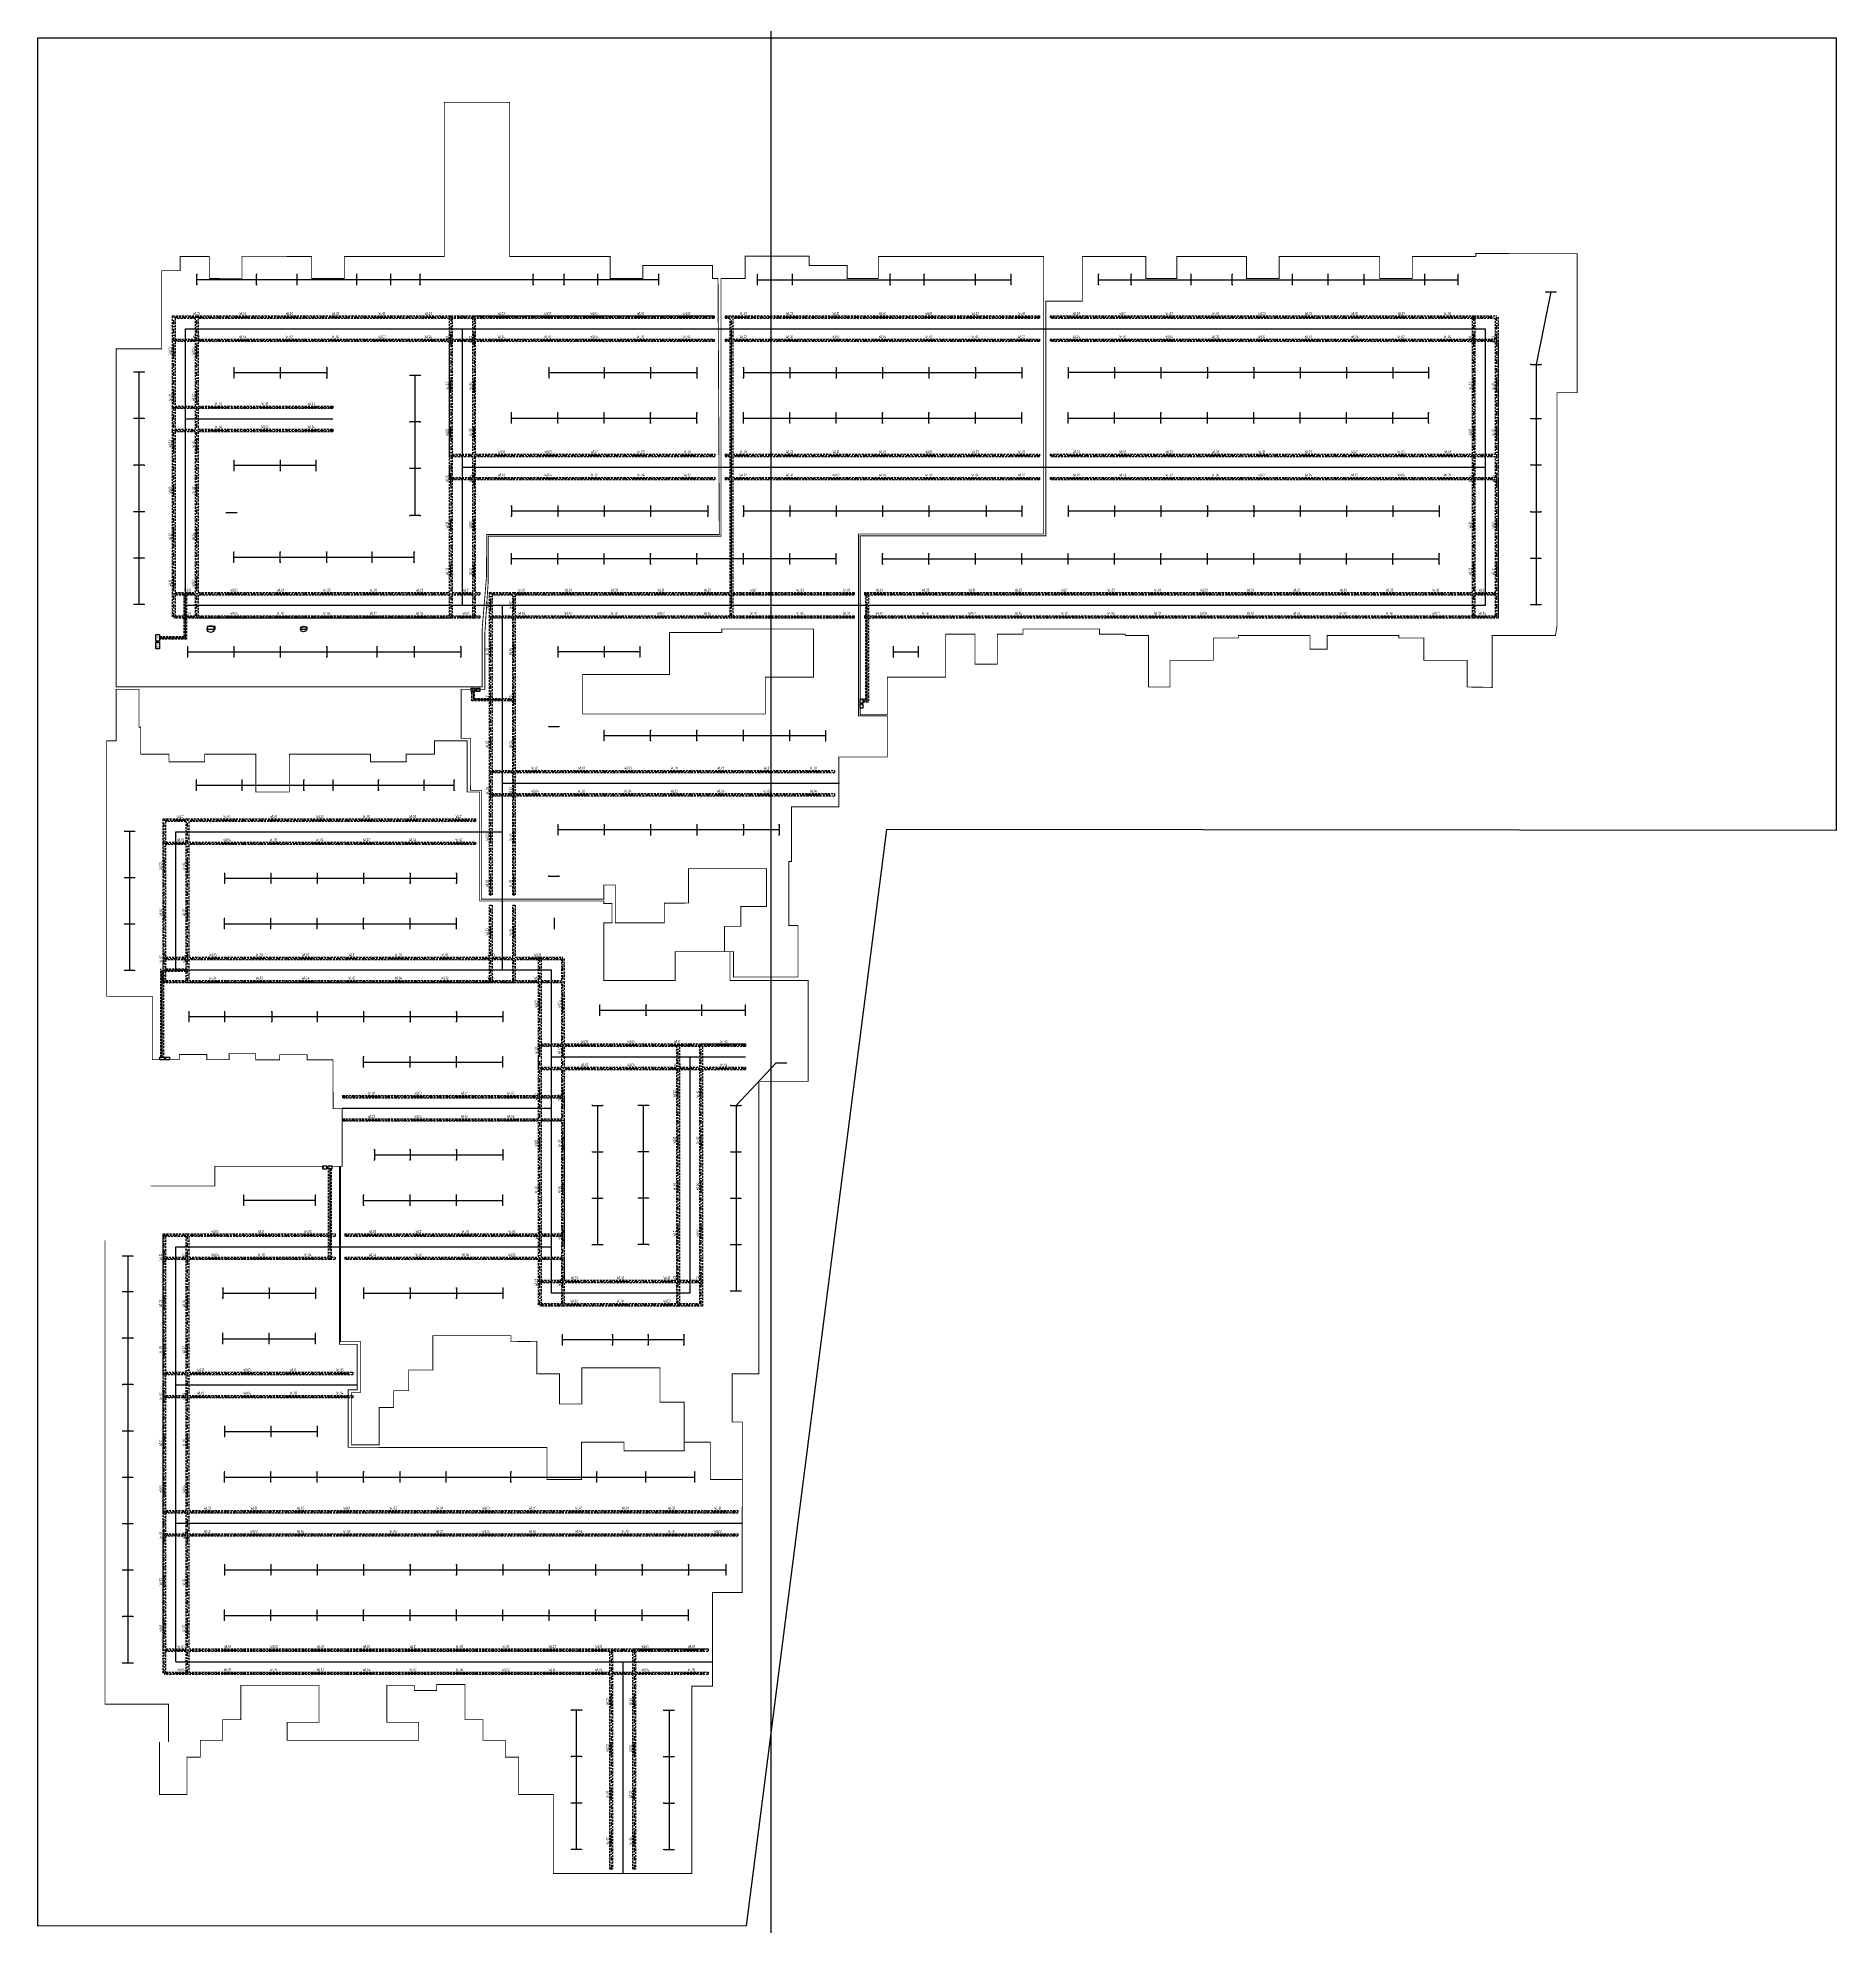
# Model space of a CAD drawing. Header units: millimetres. Extents: x -691095 to 2797013, y -349436 to 2050109.
# Drawn here: x 333675 to 542996, y 599760 to 819561 of the extents above; entities that cross this region are included whole.
import ezdxf
from ezdxf.enums import TextEntityAlignment as Align

# ---------------------------------------------------------------- set-up
doc = ezdxf.new("R2010")
doc.units = ezdxf.units.MM
doc.header["$LTSCALE"] = 1000
doc.linetypes.add('DASHDOT', pattern=[1, 0.5, -0.25, 0, -0.25])
doc.linetypes.add('HIDDEN', pattern=[0.375, 0.25, -0.125])
for name, color, linetype, plot in [('C-XREF-SLCT', 7, 'Continuous', False), ('E-LANE-CENTER', 6, 'Continuous', False), ('E-LITE-CENTER', 5, 'DASHDOT', False), ('E-LITE-CENTER-JOIN', 1, 'Continuous', False), ('FS5E533M_A09-停车位模块A$0$C-XREF-SLCT', 8, 'Continuous', False), ('注释', 3, 'Continuous', False)]:
    doc.layers.add(name, color=color, linetype=linetype, plot=plot)
for name, color, linetype in [('E-LITE-LITE', 3, 'Continuous'), ('E-LITE-WIRE', 4, 'Continuous'), ('E-POWR-EQPM', 3, 'Continuous'), ('E-UNIV-EL', 140, 'Continuous'), ('E-UNIV-EL2', 40, 'HIDDEN'), ('E-UNIV-NOTE', 6, 'Continuous'), ('结构识别', 6, 'Continuous'), ('防火分区', 2, 'Continuous')]:
    doc.layers.add(name, color=color, linetype=linetype)
doc.styles.add('Acs', font='Stfangso_1.ttf', dxfattribs={"width": 0.7})
doc.styles.add('FS5E533M_A09-停车位模块A$0$Acs', font='', dxfattribs={"width": 0.7})
doc.styles.add('TH-STYLE3', font='tssdeng.shx', dxfattribs={"width": 0.65, "bigfont": 'tssdchn.shx'})
doc.styles.get('FS5E533M_A09-停车位模块A$0$Acs').set_extended_font_data('SimSun')

# ---------------------------------------------------------------- blocks, each defined once
blk = doc.blocks.new('E-BDB001')
blk.add_lwpolyline([(-2.5, -1.5), (-2.5, 1.5), (2.5, 1.5), (2.5, -1.5)], close=True)
at = {"layer": 'E-UNIV-EL', "style": 'TH-STYLE3', "width": 0.7}
blk.add_attdef('BOX', text='', height=2, dxfattribs=at).set_placement((0, 0), align=Align.MIDDLE)
blk = doc.blocks.new('E-BDB003')
blk.add_lwpolyline([(-2.5, -1.5), (-2.5, 1.5), (2.5, 1.5), (2.5, -1.5)], close=True)
at = {"layer": 'E-UNIV-EL', "style": 'TH-STYLE3', "width": 0.7}
blk.add_attdef('BOX', text='', height=2, dxfattribs=at).set_placement((0, 0), align=Align.MIDDLE)
blk = doc.blocks.new('E-BL001-1')
for p, q in [((-6, -0.5), (-6, 0.5)), ((-6, 0), (6, 0)), ((6, -0.5), (6, 0.5))]:
    blk.add_line(p, q)
blk = doc.blocks.new('AcsAcadShareArea')
for points in [[(0, 0), (118900, 0), (118900, 85000), (0, 85000)], [(0, 0), (6893, 0), (6893, 2699), (0, 2699)], [(6893, 0), (28409, 0), (28409, 2708), (6893, 2708)], [(0, 733), (0, 733), (0, 0), (0, 0)]]:
    blk.add_lwpolyline(points, close=True)
at = {"insert": (597, 1991), "char_height": 1000, "width": 6073.9, "attachment_point": 1, "style": 'Acs'}
blk.add_mtext('唯一编号：', dxfattribs=at)
at = {"style": 'Acs', "width": 0.8}
blk.add_attdef('唯一编号', (7537, 861), '', height=1000, dxfattribs=at)
blk = doc.blocks.new('FS5E533M_A09-停车位模块A$0$AcsAcadShareArea')
for points in [[(0, 0), (118900, 0), (118900, 85000), (0, 85000)], [(0, 0), (6893, 0), (6893, 2699), (0, 2699)], [(6893, 0), (28409, 0), (28409, 2708), (6893, 2708)], [(0, 733), (0, 733), (0, 0), (0, 0)]]:
    blk.add_lwpolyline(points, close=True)
at = {"insert": (597, 1991), "char_height": 1000, "width": 6073.9, "attachment_point": 1, "style": 'FS5E533M_A09-停车位模块A$0$Acs'}
blk.add_mtext('唯一编号：', dxfattribs=at)
at = {"style": 'FS5E533M_A09-停车位模块A$0$Acs', "width": 0.8}
blk.add_attdef('唯一编号', (7537, 861), '', height=1000, dxfattribs=at)

msp = doc.modelspace()

# ---------------------------------------------------------------- linework, layer by layer
at = {"layer": 'E-LANE-CENTER'}
for p, q in [((350850.63475, 753496.24634), (350850.63475, 785696.24634)), ((350850.63475, 785696.24634), (502150.63475, 785696.24634)), ((383100.63475, 753496.24634), (383100.63475, 785696.24634)), ((350850.63475, 775196.24634), (368000.89578, 775196.24634)), ((502150.63475, 753496.24634), (350850.63475, 753496.24634))]:
    msp.add_line(p, q, dxfattribs=at)
for points in [[(502150.63475, 785696.24634), (502150.63475, 753496.24634)], [(383100.63475, 769596.24634), (502150.63475, 769596.24634)], [(387750.63475, 711046.24634), (387750.63475, 753496.24634)], [(349750.63475, 711046.24634), (349750.63475, 727146.24634)], [(349750.63475, 727146.24634), (387750.63475, 727146.24634)], [(393450.63475, 711046.24634), (349750.63475, 711046.24634)], [(393450.63475, 673446.24634), (393450.63475, 711046.24634)], [(393450.63475, 700946.24634), (416034.41573, 700946.24634)], [(409550.63475, 700946.24634), (409550.63475, 673446.24634)], [(393450.63475, 694946.24634), (369100.6342, 694946.24634)], [(349750.63475, 678846.24634), (393450.63475, 678846.24634)], [(349750.63475, 630546.24634), (349750.63475, 678846.24634)], [(409550.63475, 673446.24634), (393450.63475, 673446.24634)], [(415650.63477, 646646.24634), (349750.63475, 646646.24634)], [(349750.63475, 630546.24634), (412200.63475, 630546.24634)], [(401750.63475, 630546.24634), (401750.63475, 605896.24634)]]:
    msp.add_lwpolyline(points, dxfattribs=at)
at = {"layer": 'E-LANE-CENTER', "elevation": 0.00407}
for points in [[(387750.63475, 732791.48869), (426975.21548, 732791.48869)], [(370850.63476, 662746.24634), (349750.63475, 662746.24634)]]:
    msp.add_lwpolyline(points, dxfattribs=at)
at = {"layer": 'E-LITE-CENTER'}
for p, q in [((349500.63475, 787046.24637), (383100.63474, 787046.24636)), ((349500.63475, 775197.24634), (349500.63475, 787046.24637)), ((352200.63475, 775197.24634), (352200.63475, 787046.24637)), ((381750.63474, 787046.24636), (381750.63474, 769596.24634)), ((383100.63474, 787046.24636), (412383.08107, 787046.24636)), ((384450.63474, 787046.24636), (384450.63474, 769596.24634)), ((413697.63751, 787046.24634), (450253.63473, 787046.24634)), ((414419.30519, 752146.24634), (414419.30519, 787046.24634)), ((451497.63475, 787046.24634), (503500.63474, 787046.24634)), ((500800.63474, 769596.24634), (500800.63474, 787046.24634)), ((503500.63474, 769596.24634), (503500.63474, 787046.24634)), ((349500.63475, 784346.24637), (383100.63474, 784346.24636)), ((383100.63474, 784346.24636), (412383.08107, 784346.24636)), ((413697.63751, 784346.24634), (450253.63473, 784346.24634)), ((451497.63475, 784346.24634), (503500.63474, 784346.24634)), ((349500.63475, 776546.24634), (368003.89578, 776546.24634)), ((349500.63475, 752146.24635), (349500.63475, 775195.24634)), ((349500.63475, 773846.24634), (368003.89578, 773846.24634)), ((352200.63475, 752146.24635), (352200.63475, 775195.24634)), ((381750.63474, 770946.24634), (412464.12132, 770946.24634)), ((381750.63474, 769596.24634), (381750.63475, 752146.24635)), ((384450.63474, 769596.24634), (384450.63475, 752146.24635)), ((413697.63567, 770946.24634), (450253.63473, 770946.24634)), ((451497.63475, 770946.24634), (503500.63474, 770946.24634)), ((500800.63473, 752146.24634), (500800.63474, 769596.24634)), ((503500.63473, 752146.24634), (503500.63474, 769596.24634)), ((381750.63474, 768246.24634), (412464.12132, 768246.24634)), ((413697.63567, 768246.24634), (450253.63473, 768246.24634)), ((451497.63475, 768246.24634), (503500.63474, 768246.24634)), ((349500.63475, 754846.24635), (383100.63475, 754846.24635)), ((350850.63475, 749723.75248), (350850.63475, 754846.24635)), ((383100.63475, 754846.24635), (385129.04456, 754846.24634)), ((386400.63474, 754846.24634), (428703.63475, 754846.24634)), ((386400.63474, 732791.48869), (386400.63474, 754846.24634)), ((389100.63474, 732791.48869), (389100.63474, 754846.24634)), ((429897.63475, 754846.24634), (503500.63474, 754846.24634)), ((430200.63475, 742377.64113), (430200.63475, 754846.24634)), ((349500.63475, 752146.24635), (383100.63475, 752146.24635)), ((383100.63475, 752146.24635), (385129.04456, 752146.24634)), ((386400.63474, 752146.24634), (428703.63475, 752146.24634)), ((429897.63475, 752146.24634), (503500.63473, 752146.24634)), ((347850.63475, 749723.75248), (350850.63475, 749723.75248)), ((384333.21601, 743526.24634), (384333.21601, 742526.24634)), ((384333.21601, 742526.24634), (389100.63474, 742526.24634)), ((429700.63475, 742377.64113), (430200.63475, 742377.64113)), ((386400.63474, 734141.48869), (426403.63475, 734141.48869)), ((386400.63474, 719792.69949), (386400.63474, 732791.48869)), ((389100.63474, 719792.69949), (389100.63474, 732791.48869)), ((386400.63474, 731441.48869), (426403.63475, 731441.48869)), ((348400.63475, 728496.24634), (384607.41145, 728496.24634)), ((348400.63475, 709696.24634), (348400.63475, 728496.24634)), ((351100.63475, 709696.24634), (351100.63475, 728496.24634)), ((348400.63475, 725796.24634), (384607.41145, 725796.24634)), ((386400.63475, 709696.24634), (386400.63475, 718599.24634)), ((389100.63475, 709696.24634), (389100.63475, 718599.24634)), ((348400.63475, 712396.24634), (387750.63475, 712396.24634)), ((387750.63475, 712396.24634), (394800.63476, 712396.24634)), ((392100.63476, 700946.24634), (392100.63476, 712396.24634)), ((394800.63476, 700946.24634), (394800.63476, 712396.24634)), ((348140.05, 700916.16562), (348140.05, 711046.24634)), ((348140.05, 711046.24634), (351100.63475, 711046.24634)), ((348400.63475, 709696.24634), (387750.63475, 709696.24634)), ((387750.63475, 709696.24634), (394800.63476, 709696.24634)), ((392100.63476, 702296.24634), (409550.63475, 702296.24634)), ((408200.63475, 672096.24634), (408200.63475, 702296.24634)), ((409550.63475, 702296.24634), (416037.41573, 702296.24635)), ((410900.63475, 672096.24634), (410900.63475, 702296.24635)), ((392100.63475, 694946.24634), (392100.63476, 700946.24634)), ((392100.63475, 699596.24634), (409550.63475, 699596.24634)), ((394800.63475, 694946.24634), (394800.63476, 700946.24634)), ((409550.63475, 699596.24634), (416037.41573, 699596.24635)), ((369147.63448, 696296.24634), (394800.63475, 696296.24634)), ((392100.63475, 678846.24634), (392100.63475, 694946.24634)), ((394800.63475, 678846.24634), (394800.63475, 694946.24634)), ((369147.63448, 693596.24634), (394800.63475, 693596.24634)), ((367677.17677, 687916.24634), (367677.17677, 677496.24634)), ((348400.63472, 680196.24634), (368303.63475, 680196.24634)), ((348400.63472, 662746.24634), (348400.63472, 680196.24634)), ((351100.63472, 662746.24634), (351100.63472, 680196.24634)), ((369397.63475, 680196.24634), (394800.63475, 680196.24634)), ((348400.63472, 677496.24634), (368303.63475, 677496.24634)), ((369397.63475, 677496.24634), (394800.63475, 677496.24634)), ((392100.63475, 672096.24634), (392100.63475, 678846.24634)), ((394800.63475, 672096.24634), (394800.63475, 678846.24634)), ((392100.63475, 674796.24634), (410900.63475, 674796.24634)), ((392100.63475, 672096.24634), (410900.63475, 672096.24634)), ((348400.63472, 664096.24634), (370353.63349, 664096.24634)), ((348400.63472, 646646.24634), (348400.63472, 662746.24634)), ((351100.63472, 646646.24634), (351100.63472, 662746.24634)), ((348400.63472, 661396.24634), (370353.63349, 661396.24634)), ((348400.63472, 647996.24634), (415169.1413, 647996.24634)), ((348400.63472, 629196.24633), (348400.63472, 646646.24634)), ((351100.63472, 629196.24633), (351100.63472, 646646.24634)), ((348400.63472, 645296.24634), (415169.1413, 645296.24634)), ((348400.63472, 631896.24633), (401750.63475, 631896.24632)), ((400400.63475, 631896.24632), (400400.63475, 606393.24634)), ((401750.63475, 631896.24632), (411703.63474, 631896.24632)), ((403100.63475, 631896.24632), (403100.63475, 606393.24634)), ((348400.63472, 629196.24633), (401750.63475, 629196.24632)), ((401750.63475, 629196.24632), (411703.63474, 629196.24632))]:
    msp.add_line(p, q, dxfattribs=at)
at = {"layer": 'E-LITE-CENTER-JOIN'}
for points in [[(414419.30519, 753496.24634), (414419.30519, 785696.24634)], [(347850.63475, 749723.75248), (350850.63475, 749723.75248), (350850.63475, 753496.24634)], [(429700.63475, 742377.64113), (430200.63475, 742377.64113), (430200.63475, 753496.24634)], [(384333.21601, 743526.24634), (384333.21601, 742526.24634), (387750.63475, 742526.24634)], [(348140.05, 700916.16562), (348140.05, 711046.24634), (349750.63475, 711046.24634)], [(367677.17677, 687916.24634), (367677.17677, 678846.24634)]]:
    msp.add_lwpolyline(points, dxfattribs=at)
at = {"layer": 'E-LITE-WIRE'}
for p, q in [((405950.63475, 791395.99637), (352200.63476, 791395.99637)), ((417450.63475, 791395.99634), (421500.63419, 791395.99634)), ((421500.63419, 791395.99634), (432900.63474, 791395.99634)), ((432900.63475, 791396.24634, 0.00407), (446950.63474, 791395.99634)), ((457150.63475, 791395.99635), (499000.63475, 791396.24634, 0.00407)), ((509788.95038, 789996.24635), (508056.63475, 781546.24634)), ((345450.63475, 780646.24634, 0.00407), (345450.63475, 753596.24634)), ((356500.63475, 780596.24634, 0.00407), (367300.63475, 780596.49634)), ((393150.63474, 780595.99635), (410400.63474, 780595.99635)), ((415800.63474, 780595.99635), (448200.63474, 780595.99635)), ((495550.63475, 780595.99635), (453600.63474, 780595.99635)), ((508056.63475, 781546.24634), (508056.63475, 753596.24634)), ((377575.88475, 780246.24635), (377575.88475, 763946.24634)), ((388800.63475, 775295.99634), (410400.63475, 775295.99634, 0.00407)), ((415800.63475, 775296.24634, 0.00407), (448200.63475, 775296.24634, 0.00407)), ((453600.63475, 775296.24634, 0.00407), (495550.63475, 775296.24634, 0.00407)), ((356500.63475, 769796.24634, 0.00407), (366050.63475, 769796.49634)), ((388800.63475, 764495.99634), (411650.63475, 764495.99634)), ((415800.63475, 764495.99634), (448200.63475, 764495.99634, 0.00407)), ((453600.63474, 764495.99634), (496800.63475, 764496.24634, 0.00407)), ((377500.63475, 759071.49634), (356500.63475, 759071.49634, 0.00407)), ((426600.63475, 758896.24634, 0.00407), (388800.63474, 758896.24634)), ((432000.63476, 758895.99634), (496800.63475, 758896.24634, 0.00407)), ((351100.63475, 748095.99634), (382900.63475, 748095.99634, 0.00407)), ((403750.63476, 748095.99634), (394200.63475, 748095.99634)), ((433250.63476, 748095.99634), (436150.63475, 748096.24634, 0.00407)), ((399600.63476, 738345.99634), (425350.63475, 738345.99634)), ((382100.52486, 732546.90359), (352150.45228, 732546.24634, 0.00407)), ((344350.38475, 727196.24634), (344350.63475, 710996.24634, 0.00407)), ((394200.63474, 727395.99634), (419950.63475, 727395.99634)), ((355400.63474, 721745.99634), (382400.63474, 721745.99634)), ((355400.63475, 716446.24634, 0.00407), (382400.63475, 716445.99634)), ((351250.63474, 705646.24634), (387800.63475, 705646.24634, 0.00407)), ((416050.63475, 706346.24634, 0.00407), (399100.63474, 706345.99634)), ((371600.63475, 700346.24634, 0.00407), (387800.63475, 700346.24634, 0.00407)), ((414950.63475, 695296.24634, 0.00407), (419600.61503, 700246.22881)), ((398850.63475, 679096.24634, 0.00407), (398850.38475, 695296.24635)), ((404150.63475, 695296.24634, 0.00407), (404150.63475, 679096.24634, 0.00407)), ((414950.63475, 695296.24634, 0.00407), (414950.63475, 673696.24635)), ((372850.63474, 689545.99634), (387800.63474, 689545.99634)), ((366000.63474, 684245.99634), (357650.63475, 684245.99634, 0.00407)), ((371600.63474, 684245.99634), (387800.63475, 684246.24634, 0.00407)), ((344150.38474, 677746.24635), (344150.63475, 630396.24634, 0.00407)), ((355200.63475, 673446.24634, 0.00407), (366000.63474, 673445.99634)), ((371600.63475, 673445.99634), (387800.63475, 673445.99634, 0.00407)), ((355200.63475, 668145.99634), (366000.63475, 668146.24634, 0.00407)), ((394700.63475, 668046.24634), (408850.63474, 668046.24634)), ((355400.63475, 657346.24634, 0.00407), (366200.63475, 657346.24634, 0.00407)), ((355400.63475, 652046.0488), (410150.63477, 652046.0488)), ((355400.63474, 641245.99634), (413750.63475, 641246.24634, 0.00407)), ((355400.63474, 635945.99634), (409400.63475, 635945.99634, 0.00407)), ((396350.63475, 624896.24634, 0.00407), (396350.38474, 608696.24634)), ((407150.38475, 624896.24634), (407150.63475, 608696.24634, 0.00407))]:
    msp.add_line(p, q, dxfattribs=at)
at = {"layer": 'E-UNIV-EL2'}
for p, q in [((349350.63475, 787196.24637), (352200.63475, 787196.24637)), ((349350.63475, 784346.24637), (349350.63475, 787196.24637)), ((352050.63475, 786896.24637), (349650.63475, 786896.24637)), ((349650.63475, 786896.24637), (349650.63475, 784496.24637)), ((352050.63475, 784496.24637), (352050.63475, 786896.24637)), ((352200.63475, 787196.24637), (381750.63474, 787196.24636)), ((381600.63474, 786896.24636), (352350.63475, 786896.24637)), ((352350.63475, 786896.24637), (352350.63475, 784496.24637)), ((381600.63474, 784496.24636), (381600.63474, 786896.24636)), ((381750.63474, 787196.24636), (383100.63474, 787196.24636)), ((383100.63474, 786896.24636), (381900.63474, 786896.24636)), ((381900.63474, 786896.24636), (381900.63474, 784496.24636)), ((383100.63474, 787196.24636), (412383.08107, 787196.24636)), ((383100.63474, 787196.24636), (384450.63474, 787196.24636)), ((384300.63474, 786896.24636), (383100.63474, 786896.24636)), ((384300.63474, 784496.24636), (384300.63474, 786896.24636)), ((384450.63474, 787196.24636), (412383.08107, 787196.24636)), ((412383.08107, 786896.24636), (384600.63474, 786896.24636)), ((384600.63474, 786896.24636), (384600.63474, 784496.24636)), ((412383.08107, 787196.24636), (412383.08107, 786896.24636)), ((413697.63751, 787196.24634), (414419.30519, 787196.24634)), ((413697.63751, 787196.24634), (413697.63751, 786896.24634)), ((414269.30519, 786896.24634), (413697.63751, 786896.24634)), ((414269.30519, 784496.24634), (414269.30519, 786896.24634)), ((414419.30519, 787196.24634), (450253.63473, 787196.24634)), ((450253.63473, 786896.24634), (414569.30519, 786896.24634)), ((414569.30519, 786896.24634), (414569.30519, 784496.24634)), ((450253.63473, 787196.24634), (450253.63473, 786896.24634)), ((451497.63475, 787196.24634), (500800.63474, 787196.24634)), ((451497.63475, 787196.24634), (451497.63475, 786896.24634)), ((500650.63474, 786896.24634), (451497.63475, 786896.24634)), ((500650.63474, 784496.24634), (500650.63474, 786896.24634)), ((500800.63474, 787196.24634), (503500.63474, 787196.24634)), ((503350.63474, 786896.24634), (500950.63474, 786896.24634)), ((500950.63474, 786896.24634), (500950.63474, 784496.24634)), ((503350.63474, 784496.24634), (503350.63474, 786896.24634)), ((503650.63474, 787046.24634), (503650.63474, 784346.24634)), ((503650.63474, 787046.24634), (503650.63474, 769596.24634)), ((349350.63475, 776546.24634), (349350.63475, 784346.24637)), ((349650.63475, 784496.24637), (352050.63475, 784496.24637)), ((349650.63475, 784196.24637), (349650.63475, 776696.24634)), ((352050.63475, 784196.24637), (349650.63475, 784196.24637)), ((352050.63475, 776696.24634), (352050.63475, 784196.24637)), ((352350.63475, 784496.24637), (381600.63474, 784496.24636)), ((381600.63474, 784196.24636), (352350.63475, 784196.24637)), ((352350.63475, 784196.24637), (352350.63475, 776696.24634)), ((381600.63474, 770946.24634), (381600.63474, 784196.24636)), ((381600.63474, 769596.24634), (381600.63474, 784196.24636)), ((381900.63474, 784496.24636), (383100.63474, 784496.24636)), ((381900.63474, 784196.24636), (381900.63474, 771096.24634)), ((383100.63474, 784196.24636), (381900.63474, 784196.24636)), ((383100.63474, 784496.24636), (384300.63474, 784496.24636)), ((384300.63474, 784196.24636), (383100.63474, 784196.24636)), ((384300.63474, 771096.24634), (384300.63474, 784196.24636)), ((384600.63474, 784496.24636), (412383.08107, 784496.24636)), ((412383.08107, 784196.24636), (384600.63474, 784196.24636)), ((384600.63474, 784196.24636), (384600.63474, 771096.24634)), ((412383.08107, 784496.24636), (412383.08107, 784196.24636)), ((413697.63751, 784496.24634), (414269.30519, 784496.24634)), ((413697.63751, 784496.24634), (413697.63751, 784196.24634)), ((414269.30519, 784196.24634), (413697.63751, 784196.24634)), ((414269.30519, 771096.24634), (414269.30519, 784196.24634)), ((414569.30519, 784496.24634), (450253.63473, 784496.24634)), ((450253.63473, 784196.24634), (414569.30519, 784196.24634)), ((414569.30519, 784196.24634), (414569.30519, 771096.24634)), ((450253.63473, 784496.24634), (450253.63473, 784196.24634)), ((451497.63475, 784496.24634), (500650.63474, 784496.24634)), ((451497.63475, 784496.24634), (451497.63475, 784196.24634)), ((500650.63474, 784196.24634), (451497.63475, 784196.24634)), ((500650.63474, 771096.24634), (500650.63474, 784196.24634)), ((500950.63474, 784496.24634), (503350.63474, 784496.24634)), ((500950.63474, 784196.24634), (500950.63474, 771096.24634)), ((503350.63474, 784196.24634), (500950.63474, 784196.24634)), ((503350.63474, 771096.24634), (503350.63474, 784196.24634)), ((503650.63474, 784346.24634), (503650.63474, 770946.24634)), ((349350.63475, 775197.24634), (349350.63475, 776546.24634)), ((349650.63475, 776696.24634), (352050.63475, 776696.24634)), ((352050.63475, 776396.24634), (349650.63475, 776396.24634)), ((349650.63475, 776396.24634), (349650.63475, 775197.24634)), ((352050.63475, 775197.24634), (352050.63475, 776396.24634)), ((352350.63475, 776696.24634), (368003.89578, 776696.24634)), ((368003.89578, 776396.24634), (352350.63475, 776396.24634)), ((352350.63475, 776396.24634), (352350.63475, 775197.24634)), ((368003.89578, 776696.24634), (368003.89578, 776396.24634)), ((349350.63475, 773846.24634), (349350.63475, 775195.24634)), ((349350.63475, 754846.24635), (349350.63475, 773846.24634)), ((349650.63475, 775195.24634), (349650.63475, 773996.24634)), ((349650.63475, 773996.24634), (352050.63475, 773996.24634)), ((352050.63475, 773996.24634), (352050.63475, 775195.24634)), ((352350.63475, 775195.24634), (352350.63475, 773996.24634)), ((352350.63475, 773996.24634), (368003.89578, 773996.24634)), ((368003.89578, 773996.24634), (368003.89578, 773696.24634)), ((349650.63475, 773696.24634), (349650.63475, 754996.24635)), ((352050.63475, 773696.24634), (349650.63475, 773696.24634)), ((352050.63475, 754996.24635), (352050.63475, 773696.24634)), ((368003.89578, 773696.24634), (352350.63475, 773696.24634)), ((352350.63475, 773696.24634), (352350.63475, 754996.24635)), ((381600.63474, 769596.24634), (381600.63474, 770946.24634)), ((381600.63475, 754996.24635), (381600.63474, 769596.24634)), ((381600.63474, 768246.24634), (381600.63474, 769596.24634)), ((381900.63474, 771096.24634), (384300.63474, 771096.24634)), ((384300.63474, 770796.24634), (381900.63474, 770796.24634)), ((381900.63474, 770796.24634), (381900.63474, 769596.24634)), ((381900.63474, 769596.24634), (381900.63474, 768396.24634)), ((384300.63474, 769596.24634), (384300.63474, 770796.24634)), ((384300.63474, 768396.24634), (384300.63474, 769596.24634)), ((384600.63474, 771096.24634), (412464.12132, 771096.24634)), ((412464.12132, 770796.24634), (384600.63474, 770796.24634)), ((384600.63474, 770796.24634), (384600.63474, 769596.24634)), ((384600.63474, 769596.24634), (384600.63474, 768396.24634)), ((412464.12132, 771096.24634), (412464.12132, 770796.24634)), ((413697.63567, 771096.24634), (414269.30519, 771096.24634)), ((413697.63567, 771096.24634), (413697.63567, 770796.24634)), ((414269.30519, 770796.24634), (413697.63567, 770796.24634)), ((414269.30519, 768396.24634), (414269.30519, 770796.24634)), ((414569.30519, 771096.24634), (450253.63473, 771096.24634)), ((450253.63473, 770796.24634), (414569.30519, 770796.24634)), ((414569.30519, 770796.24634), (414569.30519, 768396.24634)), ((450253.63473, 771096.24634), (450253.63473, 770796.24634)), ((451497.63475, 771096.24634), (500650.63474, 771096.24634)), ((451497.63475, 771096.24634), (451497.63475, 770796.24634)), ((500650.63474, 770796.24634), (451497.63475, 770796.24634)), ((500650.63474, 769596.24634), (500650.63474, 770796.24634)), ((500650.63474, 768396.24634), (500650.63474, 769596.24634)), ((500950.63474, 771096.24634), (503350.63474, 771096.24634)), ((503350.63474, 770796.24634), (500950.63474, 770796.24634)), ((500950.63474, 770796.24634), (500950.63474, 769596.24634)), ((500950.63474, 769596.24634), (500950.63474, 768396.24634)), ((503350.63474, 769596.24634), (503350.63474, 770796.24634)), ((503350.63474, 768396.24634), (503350.63474, 769596.24634)), ((503650.63474, 769596.24634), (503650.63473, 751996.24634)), ((503650.63474, 770946.24634), (503650.63474, 769596.24634)), ((503650.63474, 769596.24634), (503650.63474, 768246.24634)), ((381600.63475, 754996.24635), (381600.63474, 768246.24634)), ((381900.63474, 768396.24634), (384300.63474, 768396.24634)), ((381900.63474, 768096.24634), (381900.63475, 754996.24635)), ((384300.63474, 768096.24634), (381900.63474, 768096.24634)), ((384300.63475, 754996.24635), (384300.63474, 768096.24634)), ((384600.63474, 768396.24634), (412464.12132, 768396.24634)), ((412464.12132, 768096.24634), (384600.63474, 768096.24634)), ((384600.63474, 768096.24634), (384600.63475, 754996.24635)), ((412464.12132, 768396.24634), (412464.12132, 768096.24634)), ((413697.63567, 768396.24634), (414269.30519, 768396.24634)), ((413697.63567, 768396.24634), (413697.63567, 768096.24634)), ((414269.30519, 768096.24634), (413697.63567, 768096.24634)), ((414269.30519, 754996.24634), (414269.30519, 768096.24634)), ((414569.30519, 768396.24634), (450253.63473, 768396.24634)), ((450253.63473, 768096.24634), (414569.30519, 768096.24634)), ((414569.30519, 768096.24634), (414569.30519, 754996.24634)), ((450253.63473, 768396.24634), (450253.63473, 768096.24634)), ((451497.63475, 768396.24634), (500650.63474, 768396.24634)), ((451497.63475, 768396.24634), (451497.63475, 768096.24634)), ((500650.63474, 768096.24634), (451497.63475, 768096.24634)), ((500650.63474, 754996.24634), (500650.63474, 768096.24634)), ((500950.63474, 768396.24634), (503350.63474, 768396.24634)), ((500950.63474, 768096.24634), (500950.63474, 754996.24634)), ((503350.63474, 768096.24634), (500950.63474, 768096.24634)), ((503350.63474, 754996.24634), (503350.63474, 768096.24634)), ((503650.63474, 768246.24634), (503650.63474, 754846.24634)), ((349350.63475, 752146.24635), (349350.63475, 754846.24635)), ((349650.63475, 754996.24635), (350850.63475, 754996.24635)), ((350700.63475, 754696.24635), (349650.63475, 754696.24635)), ((349650.63475, 754696.24635), (349650.63475, 752296.24635)), ((350700.63475, 752296.24635), (350700.63475, 754696.24635)), ((350850.63475, 754996.24635), (352050.63475, 754996.24635)), ((352050.63475, 754696.24635), (351000.63475, 754696.24635)), ((351000.63475, 754696.24635), (351000.63475, 752296.24635)), ((352050.63475, 752296.24635), (352050.63475, 754696.24635)), ((352350.63475, 754996.24635), (381600.63475, 754996.24635)), ((381600.63475, 754696.24635), (352350.63475, 754696.24635)), ((352350.63475, 754696.24635), (352350.63475, 752296.24635)), ((381600.63475, 752296.24635), (381600.63475, 754696.24635)), ((381900.63475, 754996.24635), (383100.63475, 754996.24635)), ((383100.63475, 754696.24635), (381900.63475, 754696.24635)), ((381900.63475, 754696.24635), (381900.63475, 752296.24635)), ((383100.63475, 754996.24635), (384300.63475, 754996.24635)), ((384300.63475, 754696.24635), (383100.63475, 754696.24635)), ((384300.63475, 752296.24635), (384300.63475, 754696.24635)), ((384600.63475, 754996.24635), (385129.04456, 754996.24634)), ((385129.04456, 754696.24634), (384600.63475, 754696.24635)), ((384600.63475, 754696.24635), (384600.63475, 752296.24635)), ((385129.04456, 754996.24634), (385129.04456, 754696.24634)), ((386250.63474, 754996.24634), (389100.63474, 754996.24634)), ((386250.63474, 752146.24634), (386250.63474, 754996.24634)), ((388950.63474, 754696.24634), (386550.63474, 754696.24634)), ((386550.63474, 754696.24634), (386550.63474, 752296.24634)), ((388950.63474, 752296.24634), (388950.63474, 754696.24634)), ((389100.63474, 754996.24634), (414269.30519, 754996.24634)), ((414269.30519, 754696.24634), (389250.63474, 754696.24634)), ((389250.63474, 754696.24634), (389250.63474, 752296.24634)), ((414269.30519, 752296.24634), (414269.30519, 754696.24634)), ((414569.30519, 754996.24634), (428703.63475, 754996.24634)), ((428703.63475, 754696.24634), (414569.30519, 754696.24634)), ((414569.30519, 754696.24634), (414569.30519, 752296.24634)), ((428703.63475, 754996.24634), (428703.63475, 754696.24634)), ((429897.63475, 754996.24634), (430200.63475, 754996.24634)), ((429897.63475, 754996.24634), (429897.63475, 754696.24634)), ((430050.63475, 754696.24634), (429897.63475, 754696.24634)), ((430050.63475, 752296.24634), (430050.63475, 754696.24634)), ((430200.63475, 754996.24634), (500650.63474, 754996.24634)), ((500650.63474, 754696.24634), (430350.63475, 754696.24634)), ((430350.63475, 754696.24634), (430350.63475, 752296.24634)), ((500650.63473, 752296.24634), (500650.63474, 754696.24634)), ((500950.63474, 754696.24634), (500950.63473, 752296.24634)), ((500950.63474, 754996.24634), (503350.63474, 754996.24634)), ((503350.63474, 754696.24634), (500950.63474, 754696.24634)), ((503350.63473, 752296.24634), (503350.63474, 754696.24634)), ((503650.63474, 754846.24634), (503650.63473, 751996.24634)), ((350700.63475, 751996.24635), (349500.63475, 751996.24635)), ((349650.63475, 752296.24635), (350700.63475, 752296.24635)), ((350700.63475, 749873.75248), (350700.63475, 751996.24635)), ((351000.63475, 752296.24635), (352050.63475, 752296.24635)), ((352200.63475, 751996.24635), (351000.63475, 751996.24635)), ((351000.63475, 751996.24635), (351000.63475, 749573.75248)), ((381750.63475, 751996.24635), (352200.63475, 751996.24635)), ((383100.63475, 751996.24635), (352200.63475, 751996.24635)), ((352350.63475, 752296.24635), (381600.63475, 752296.24635)), ((383100.63475, 751996.24635), (381750.63475, 751996.24635)), ((381900.63475, 752296.24635), (383100.63475, 752296.24635)), ((383100.63475, 752296.24635), (384300.63475, 752296.24635)), ((384450.63475, 751996.24635), (383100.63475, 751996.24635)), ((385129.04456, 751996.24634), (384450.63475, 751996.24635)), ((384600.63475, 752296.24635), (385129.04456, 752296.24634)), ((385129.04456, 752296.24634), (385129.04456, 751996.24634)), ((386250.63474, 742676.24634), (386250.63474, 752146.24634)), ((386550.63474, 752296.24634), (388950.63474, 752296.24634)), ((386550.63474, 751996.24634), (386550.63474, 742676.24634)), ((388950.63474, 751996.24634), (386550.63474, 751996.24634)), ((388950.63474, 742676.24634), (388950.63474, 751996.24634)), ((389250.63474, 752296.24634), (414269.30519, 752296.24634)), ((414419.30519, 751996.24634), (389250.63474, 751996.24634)), ((389250.63474, 751996.24634), (389250.63474, 742526.24634)), ((428703.63475, 751996.24634), (414419.30519, 751996.24634)), ((414569.30519, 752296.24634), (428703.63475, 752296.24634)), ((428703.63475, 752296.24634), (428703.63475, 751996.24634)), ((429897.63475, 752296.24634), (429897.63475, 751996.24634)), ((430050.63475, 752296.24634), (429897.63475, 752296.24634)), ((430050.63475, 751996.24634), (429897.63475, 751996.24634)), ((430050.63475, 742527.64113), (430050.63475, 751996.24634)), ((430350.63475, 752296.24634), (500650.63473, 752296.24634)), ((500800.63473, 751996.24634), (430350.63475, 751996.24634)), ((430350.63475, 751996.24634), (430350.63475, 742227.64113)), ((503650.63473, 751996.24634), (500800.63473, 751996.24634)), ((500950.63473, 752296.24634), (503350.63473, 752296.24634)), ((347850.63475, 749873.75248), (350700.63475, 749873.75248)), ((347850.63475, 749873.75248), (347850.63475, 749573.75248)), ((351000.63475, 749573.75248), (347850.63475, 749573.75248)), ((384183.21601, 742376.24634), (384183.21601, 743526.24634)), ((384483.21601, 743526.24634), (384183.21601, 743526.24634)), ((384483.21601, 743526.24634), (384483.21601, 742676.24634)), ((386250.63474, 742376.24634), (384183.21601, 742376.24634)), ((384483.21601, 742676.24634), (386250.63474, 742676.24634)), ((386250.63474, 734141.48869), (386250.63474, 742376.24634)), ((386550.63474, 742676.24634), (388950.63474, 742676.24634)), ((386550.63474, 742376.24634), (386550.63474, 734291.48869)), ((388950.63474, 742376.24634), (386550.63474, 742376.24634)), ((388950.63474, 734291.48869), (388950.63474, 742376.24634)), ((389250.63474, 742526.24634), (389250.63474, 734291.48869)), ((429700.63475, 742527.64113), (429700.63475, 742227.64113)), ((430050.63475, 742527.64113), (429700.63475, 742527.64113)), ((430350.63475, 742227.64113), (429700.63475, 742227.64113)), ((386250.63474, 719792.69949), (386250.63474, 734141.48869)), ((386250.63474, 731441.48869), (386250.63474, 734141.48869)), ((386550.63474, 734291.48869), (388950.63474, 734291.48869)), ((389250.63474, 734291.48869), (426403.63475, 734291.48869)), ((426403.63475, 734291.48869), (426403.63475, 733991.48869)), ((388950.63474, 733991.48869), (386550.63474, 733991.48869)), ((386550.63474, 733991.48869), (386550.63474, 731591.48869)), ((388950.63474, 731591.48869), (388950.63474, 733991.48869)), ((426403.63475, 733991.48869), (389250.63474, 733991.48869)), ((389250.63474, 733991.48869), (389250.63474, 731591.48869)), ((386250.63474, 719792.69949), (386250.63474, 731441.48869)), ((386550.63474, 731591.48869), (388950.63474, 731591.48869)), ((386550.63474, 731291.48869), (386550.63474, 719792.69949)), ((388950.63474, 731291.48869), (386550.63474, 731291.48869)), ((388950.63474, 719792.69949), (388950.63474, 731291.48869)), ((389250.63474, 731591.48869), (426403.63475, 731591.48869)), ((426403.63475, 731291.48869), (389250.63474, 731291.48869)), ((389250.63474, 731291.48869), (389250.63474, 719792.69949)), ((426403.63475, 731591.48869), (426403.63475, 731291.48869)), ((348250.63475, 728646.24634), (351100.63475, 728646.24634)), ((348250.63475, 725796.24634), (348250.63475, 728646.24634)), ((350950.63475, 728346.24634), (348550.63475, 728346.24634)), ((348550.63475, 728346.24634), (348550.63475, 725946.24634)), ((350950.63475, 725946.24634), (350950.63475, 728346.24634)), ((351100.63475, 728646.24634), (384607.41145, 728646.24634)), ((384607.41145, 728346.24634), (351250.63475, 728346.24634)), ((351250.63475, 728346.24634), (351250.63475, 725946.24634)), ((384607.41145, 728646.24634), (384607.41145, 728346.24634)), ((348250.63475, 712396.24634), (348250.63475, 725796.24634)), ((348550.63475, 725946.24634), (350950.63475, 725946.24634)), ((348550.63475, 725646.24634), (348550.63475, 712546.24634)), ((350950.63475, 725646.24634), (348550.63475, 725646.24634)), ((350950.63475, 712546.24634), (350950.63475, 725646.24634)), ((351250.63475, 725946.24634), (384607.41145, 725946.24634)), ((384607.41145, 725646.24634), (351250.63475, 725646.24634)), ((351250.63475, 725646.24634), (351250.63475, 712546.24634)), ((384607.41145, 725946.24634), (384607.41145, 725646.24634)), ((386250.63474, 719792.69949), (386550.63474, 719792.69949)), ((388950.63474, 719792.69949), (389250.63474, 719792.69949)), ((386250.63475, 712546.24634), (386250.63475, 718599.24634)), ((386250.63475, 718599.24634), (386550.63475, 718599.24634)), ((386550.63475, 718599.24634), (386550.63475, 712546.24634)), ((388950.63475, 712546.24634), (388950.63475, 718599.24634)), ((388950.63475, 718599.24634), (389250.63475, 718599.24634)), ((389250.63475, 718599.24634), (389250.63475, 712546.24634)), ((348250.63475, 711196.24634), (348250.63475, 712396.24634)), ((348550.63475, 712546.24634), (350950.63475, 712546.24634)), ((350950.63475, 712246.24634), (348550.63475, 712246.24634)), ((348550.63475, 712246.24634), (348550.63475, 711196.24634)), ((350950.63475, 711196.24634), (350950.63475, 712246.24634)), ((351250.63475, 712546.24634), (386250.63475, 712546.24634)), ((386250.63475, 712246.24634), (351250.63475, 712246.24634)), ((351250.63475, 712246.24634), (351250.63475, 711046.24634)), ((386250.63475, 709846.24634), (386250.63475, 712246.24634)), ((386550.63475, 712546.24634), (387750.63475, 712546.24634)), ((387750.63475, 712246.24634), (386550.63475, 712246.24634)), ((386550.63475, 712246.24634), (386550.63475, 709846.24634)), ((387750.63475, 712546.24634), (388950.63475, 712546.24634)), ((388950.63475, 712246.24634), (387750.63475, 712246.24634)), ((388950.63475, 709846.24634), (388950.63475, 712246.24634)), ((389250.63475, 712546.24634), (392100.63476, 712546.24634)), ((391950.63476, 712246.24634), (389250.63475, 712246.24634)), ((389250.63475, 712246.24634), (389250.63475, 709846.24634)), ((391950.63476, 709846.24634), (391950.63476, 712246.24634)), ((392100.63476, 712546.24634), (394800.63476, 712546.24634)), ((394650.63476, 712246.24634), (392250.63476, 712246.24634)), ((392250.63476, 712246.24634), (392250.63476, 709846.24634)), ((394650.63476, 709846.24634), (394650.63476, 712246.24634)), ((394950.63476, 712396.24634), (394950.63476, 709696.24634)), ((347990.05, 700916.16562), (347990.05, 711196.24634)), ((348250.63475, 709696.24634), (348250.63475, 711196.24634)), ((348290.05, 710896.24634), (348290.05, 709696.24634)), ((348550.63475, 711196.24634), (350950.63475, 711196.24634)), ((348550.63475, 710896.24634), (348550.63475, 709846.24634)), ((350950.63475, 710896.24634), (348550.63475, 710896.24634)), ((350950.63475, 709846.24634), (350950.63475, 710896.24634)), ((351250.63475, 711046.24634), (351250.63475, 709846.24634)), ((348290.05, 709696.24634), (348290.05, 700916.16562)), ((351100.63475, 709546.24634), (348400.63475, 709546.24634)), ((348550.63475, 709846.24634), (350950.63475, 709846.24634)), ((386400.63475, 709546.24634), (351100.63475, 709546.24634)), ((387750.63475, 709546.24634), (351100.63475, 709546.24634)), ((351250.63475, 709846.24634), (386250.63475, 709846.24634)), ((387750.63475, 709546.24634), (386400.63475, 709546.24634)), ((386550.63475, 709846.24634), (387750.63475, 709846.24634)), ((387750.63475, 709846.24634), (388950.63475, 709846.24634)), ((391950.63476, 709546.24634), (387750.63475, 709546.24634)), ((389100.63475, 709546.24634), (387750.63475, 709546.24634)), ((391950.63476, 709546.24634), (389100.63475, 709546.24634)), ((389250.63475, 709846.24634), (391950.63476, 709846.24634)), ((391950.63476, 702296.24634), (391950.63476, 709546.24634)), ((392250.63476, 709846.24634), (394650.63476, 709846.24634)), ((392250.63476, 709546.24634), (392250.63476, 702446.24634)), ((394650.63476, 709546.24634), (392250.63476, 709546.24634)), ((394650.63476, 702446.24634), (394650.63476, 709546.24634)), ((394950.63476, 709696.24634), (394950.63476, 702446.24634)), ((391950.63476, 700946.24634), (391950.63476, 702296.24634)), ((392250.63476, 702446.24634), (394650.63476, 702446.24634)), ((394650.63476, 702146.24634), (392250.63476, 702146.24634)), ((392250.63476, 702146.24634), (392250.63476, 700946.24634)), ((394650.63476, 700946.24634), (394650.63476, 702146.24634)), ((394950.63476, 702446.24634), (408200.63475, 702446.24634)), ((408050.63475, 702146.24634), (394950.63476, 702146.24634)), ((394950.63476, 702146.24634), (394950.63476, 700946.24634)), ((408050.63475, 699746.24634), (408050.63475, 702146.24634)), ((408200.63475, 702446.24634), (409550.63475, 702446.24634)), ((409550.63475, 702146.24634), (408350.63475, 702146.24634)), ((408350.63475, 702146.24634), (408350.63475, 699746.24634)), ((409550.63475, 702446.24634), (416037.41573, 702446.24635)), ((409550.63475, 702446.24634), (410900.63475, 702446.24635)), ((410750.63475, 702146.24635), (409550.63475, 702146.24634)), ((410750.63475, 699746.24635), (410750.63475, 702146.24635)), ((410900.63475, 702446.24635), (416037.41573, 702446.24635)), ((416037.41573, 702146.24635), (411050.63475, 702146.24635)), ((411050.63475, 702146.24635), (411050.63475, 699746.24635)), ((416037.41573, 702446.24635), (416037.41573, 702146.24635)), ((347990.05, 700916.16562), (348290.05, 700916.16562)), ((391950.63475, 696446.24634), (391950.63476, 700946.24634)), ((391950.63475, 699596.24634), (391950.63476, 700946.24634)), ((391950.63475, 696446.24634), (391950.63475, 699596.24634)), ((392250.63476, 700946.24634), (392250.63475, 699746.24634)), ((392250.63475, 699746.24634), (394650.63475, 699746.24634)), ((392250.63475, 699446.24634), (392250.63475, 696446.24634)), ((394650.63475, 699446.24634), (392250.63475, 699446.24634)), ((394650.63475, 699746.24634), (394650.63476, 700946.24634)), ((394650.63475, 696446.24634), (394650.63475, 699446.24634)), ((394950.63476, 700946.24634), (394950.63475, 699746.24634)), ((394950.63475, 699746.24634), (408050.63475, 699746.24634)), ((408050.63475, 699446.24634), (394950.63475, 699446.24634)), ((394950.63475, 699446.24634), (394950.63475, 696296.24634)), ((394950.63475, 699446.24634), (394950.63475, 694946.24634)), ((408050.63475, 674946.24634), (408050.63475, 699446.24634)), ((408350.63475, 699746.24634), (409550.63475, 699746.24634)), ((408350.63475, 699446.24634), (408350.63475, 674946.24634)), ((409550.63475, 699446.24634), (408350.63475, 699446.24634)), ((409550.63475, 699746.24634), (410750.63475, 699746.24635)), ((410750.63475, 699446.24635), (409550.63475, 699446.24634)), ((410750.63475, 674946.24634), (410750.63475, 699446.24635)), ((411050.63475, 699746.24635), (416037.41573, 699746.24635)), ((416037.41573, 699446.24635), (411050.63475, 699446.24635)), ((411050.63475, 699446.24635), (411050.63475, 674796.24634)), ((416037.41573, 699746.24635), (416037.41573, 699446.24635)), ((369147.63448, 696446.24634), (391950.63475, 696446.24634)), ((369147.63448, 696446.24634), (369147.63448, 696146.24634)), ((391950.63475, 696146.24634), (369147.63448, 696146.24634)), ((391950.63475, 694946.24634), (391950.63475, 696146.24634)), ((391950.63475, 693746.24634), (391950.63475, 694946.24634)), ((392250.63475, 696446.24634), (394650.63475, 696446.24634)), ((394650.63475, 696146.24634), (392250.63475, 696146.24634)), ((392250.63475, 696146.24634), (392250.63475, 694946.24634)), ((392250.63475, 694946.24634), (392250.63475, 693746.24634)), ((394650.63475, 694946.24634), (394650.63475, 696146.24634)), ((394650.63475, 693746.24634), (394650.63475, 694946.24634)), ((394950.63475, 696296.24634), (394950.63475, 694946.24634)), ((394950.63475, 694946.24634), (394950.63475, 678846.24634)), ((394950.63475, 694946.24634), (394950.63475, 693596.24634)), ((369147.63448, 693746.24634), (391950.63475, 693746.24634)), ((369147.63448, 693746.24634), (369147.63448, 693446.24634)), ((391950.63475, 693446.24634), (369147.63448, 693446.24634)), ((391950.63475, 680346.24634), (391950.63475, 693446.24634)), ((392250.63475, 693746.24634), (394650.63475, 693746.24634)), ((392250.63475, 693446.24634), (392250.63475, 680346.24634)), ((394650.63475, 693446.24634), (392250.63475, 693446.24634)), ((394650.63475, 680346.24634), (394650.63475, 693446.24634)), ((394950.63475, 693596.24634), (394950.63475, 680196.24634)), ((367527.17677, 680346.24634), (367527.17677, 687916.24634)), ((367827.17677, 687916.24634), (367527.17677, 687916.24634)), ((367827.17677, 687916.24634), (367827.17677, 680346.24634)), ((348250.63472, 680346.24634), (351100.63472, 680346.24634)), ((348250.63472, 677496.24634), (348250.63472, 680346.24634)), ((348250.63472, 662746.24634), (348250.63472, 680346.24634)), ((350950.63472, 680046.24634), (348550.63472, 680046.24634)), ((348550.63472, 680046.24634), (348550.63472, 677646.24634)), ((350950.63472, 677646.24634), (350950.63472, 680046.24634)), ((351100.63472, 680346.24634), (367527.17677, 680346.24634)), ((367527.17677, 680046.24634), (351250.63472, 680046.24634)), ((351250.63472, 680046.24634), (351250.63472, 677646.24634)), ((367527.17677, 677646.24634), (367527.17677, 680046.24634)), ((367827.17677, 680346.24634), (368303.63475, 680346.24634)), ((368303.63475, 680046.24634), (367827.17677, 680046.24634)), ((367827.17677, 680046.24634), (367827.17677, 677646.24634)), ((368303.63475, 680346.24634), (368303.63475, 680046.24634)), ((369397.63475, 680346.24634), (391950.63475, 680346.24634)), ((369397.63475, 680346.24634), (369397.63475, 680046.24634)), ((391950.63475, 680046.24634), (369397.63475, 680046.24634)), ((391950.63475, 678846.24634), (391950.63475, 680046.24634)), ((392250.63475, 680346.24634), (394650.63475, 680346.24634)), ((394650.63475, 680046.24634), (392250.63475, 680046.24634)), ((392250.63475, 680046.24634), (392250.63475, 678846.24634)), ((394650.63475, 678846.24634), (394650.63475, 680046.24634)), ((394950.63475, 680196.24634), (394950.63475, 678846.24634)), ((348250.63472, 664096.24634), (348250.63472, 677496.24634)), ((348550.63472, 677646.24634), (350950.63472, 677646.24634)), ((348550.63472, 677346.24634), (348550.63472, 664246.24634)), ((350950.63472, 677346.24634), (348550.63472, 677346.24634)), ((350950.63472, 664246.24634), (350950.63472, 677346.24634)), ((351250.63472, 677646.24634), (367527.17677, 677646.24634)), ((367677.17677, 677346.24634), (351250.63472, 677346.24634)), ((351250.63472, 677346.24634), (351250.63472, 664246.24634)), ((368303.63475, 677346.24634), (367677.17677, 677346.24634)), ((367827.17677, 677646.24634), (368303.63475, 677646.24634)), ((368303.63475, 677646.24634), (368303.63475, 677346.24634)), ((369397.63475, 677646.24634), (391950.63475, 677646.24634)), ((369397.63475, 677646.24634), (369397.63475, 677346.24634)), ((391950.63475, 677346.24634), (369397.63475, 677346.24634)), ((391950.63475, 677646.24634), (391950.63475, 678846.24634)), ((391950.63475, 674796.24634), (391950.63475, 677346.24634)), ((392250.63475, 678846.24634), (392250.63475, 677646.24634)), ((392250.63475, 677646.24634), (394650.63475, 677646.24634)), ((392250.63475, 677346.24634), (392250.63475, 674946.24634)), ((394650.63475, 677346.24634), (392250.63475, 677346.24634)), ((394650.63475, 677646.24634), (394650.63475, 678846.24634)), ((394650.63475, 674946.24634), (394650.63475, 677346.24634)), ((394950.63475, 678846.24634), (394950.63475, 674946.24634)), ((394950.63475, 678846.24634), (394950.63475, 677496.24634)), ((394950.63475, 677496.24634), (394950.63475, 674946.24634)), ((391950.63475, 672096.24634), (391950.63475, 674796.24634)), ((392250.63475, 674946.24634), (394650.63475, 674946.24634)), ((394950.63475, 674946.24634), (408050.63475, 674946.24634)), ((408350.63475, 674946.24634), (410750.63475, 674946.24634)), ((411050.63475, 674796.24634), (411050.63475, 671946.24634)), ((394650.63475, 674646.24634), (392250.63475, 674646.24634)), ((392250.63475, 674646.24634), (392250.63475, 672246.24634)), ((394650.63475, 672246.24634), (394650.63475, 674646.24634)), ((408050.63475, 674646.24634), (394950.63475, 674646.24634)), ((394950.63475, 674646.24634), (394950.63475, 672246.24634)), ((408050.63475, 672246.24634), (408050.63475, 674646.24634)), ((410750.63475, 674646.24634), (408350.63475, 674646.24634)), ((408350.63475, 674646.24634), (408350.63475, 672246.24634)), ((410750.63475, 672246.24634), (410750.63475, 674646.24634)), ((394800.63475, 671946.24634), (392100.63475, 671946.24634)), ((392250.63475, 672246.24634), (394650.63475, 672246.24634)), ((408200.63475, 671946.24634), (394800.63475, 671946.24634)), ((394950.63475, 672246.24634), (408050.63475, 672246.24634)), ((411050.63475, 671946.24634), (408200.63475, 671946.24634)), ((408350.63475, 672246.24634), (410750.63475, 672246.24634)), ((348250.63472, 662746.24634), (348250.63472, 664096.24634)), ((348550.63472, 664246.24634), (350950.63472, 664246.24634)), ((350950.63472, 663946.24634), (348550.63472, 663946.24634)), ((348550.63472, 663946.24634), (348550.63472, 662746.24634)), ((350950.63472, 662746.24634), (350950.63472, 663946.24634)), ((351250.63472, 664246.24634), (370353.63349, 664246.24634)), ((370353.63349, 663946.24634), (351250.63472, 663946.24634)), ((351250.63472, 663946.24634), (351250.63472, 662746.24634)), ((370353.63349, 664246.24634), (370353.63349, 663946.24634)), ((348250.63472, 646646.24634), (348250.63472, 662746.24634)), ((348250.63472, 661396.24634), (348250.63472, 662746.24634)), ((348550.63472, 662746.24634), (348550.63472, 661546.24634)), ((350950.63472, 661546.24634), (350950.63472, 662746.24634)), ((351250.63472, 662746.24634), (351250.63472, 661546.24634)), ((348250.63472, 647996.24634), (348250.63472, 661396.24634)), ((348550.63472, 661546.24634), (350950.63472, 661546.24634)), ((348550.63472, 661246.24634), (348550.63472, 648146.24634)), ((350950.63472, 661246.24634), (348550.63472, 661246.24634)), ((350950.63472, 648146.24634), (350950.63472, 661246.24634)), ((351250.63472, 661546.24634), (370353.63349, 661546.24634)), ((370353.63349, 661246.24634), (351250.63472, 661246.24634)), ((351250.63472, 661246.24634), (351250.63472, 648146.24634)), ((370353.63349, 661546.24634), (370353.63349, 661246.24634)), ((348250.63472, 646646.24634), (348250.63472, 647996.24634)), ((348250.63472, 629196.24633), (348250.63472, 646646.24634)), ((348250.63472, 645296.24634), (348250.63472, 646646.24634)), ((348550.63472, 648146.24634), (350950.63472, 648146.24634)), ((350950.63472, 647846.24634), (348550.63472, 647846.24634)), ((348550.63472, 647846.24634), (348550.63472, 646646.24634)), ((348550.63472, 646646.24634), (348550.63472, 645446.24634)), ((350950.63472, 646646.24634), (350950.63472, 647846.24634)), ((350950.63472, 645446.24634), (350950.63472, 646646.24634)), ((351250.63472, 648146.24634), (415169.1413, 648146.24634)), ((415169.1413, 647846.24634), (351250.63472, 647846.24634)), ((351250.63472, 647846.24634), (351250.63472, 646646.24634)), ((351250.63472, 646646.24634), (351250.63472, 645446.24634)), ((415169.1413, 648146.24634), (415169.1413, 647846.24634)), ((348250.63472, 631896.24633), (348250.63472, 645296.24634)), ((348550.63472, 645446.24634), (350950.63472, 645446.24634)), ((348550.63472, 645146.24634), (348550.63472, 632046.24633)), ((350950.63472, 645146.24634), (348550.63472, 645146.24634)), ((350950.63472, 632046.24633), (350950.63472, 645146.24634)), ((351250.63472, 645446.24634), (415169.1413, 645446.24634)), ((415169.1413, 645146.24634), (351250.63472, 645146.24634)), ((351250.63472, 645146.24634), (351250.63472, 632046.24633)), ((415169.1413, 645446.24634), (415169.1413, 645146.24634)), ((348250.63472, 629196.24633), (348250.63472, 631896.24633)), ((348550.63472, 632046.24633), (350950.63472, 632046.24633)), ((350950.63472, 631746.24633), (348550.63472, 631746.24633)), ((348550.63472, 631746.24633), (348550.63472, 629346.24633)), ((350950.63472, 629346.24633), (350950.63472, 631746.24633)), ((351250.63472, 632046.24633), (400400.63475, 632046.24632)), ((400250.63475, 631746.24632), (351250.63472, 631746.24633)), ((351250.63472, 631746.24633), (351250.63472, 629346.24633)), ((400250.63475, 629346.24632), (400250.63475, 631746.24632)), ((400400.63475, 632046.24632), (401750.63475, 632046.24632)), ((401750.63475, 631746.24632), (400550.63475, 631746.24632)), ((400550.63475, 631746.24632), (400550.63475, 629346.24632)), ((401750.63475, 632046.24632), (411703.63474, 632046.24632)), ((401750.63475, 632046.24632), (403100.63475, 632046.24632)), ((402950.63475, 631746.24632), (401750.63475, 631746.24632)), ((402950.63475, 629346.24632), (402950.63475, 631746.24632)), ((403100.63475, 632046.24632), (411703.63474, 632046.24632)), ((411703.63474, 631746.24632), (403250.63475, 631746.24632)), ((403250.63475, 631746.24632), (403250.63475, 629346.24632)), ((411703.63474, 632046.24632), (411703.63474, 631746.24632)), ((351100.63472, 629046.24633), (348400.63472, 629046.24633)), ((348550.63472, 629346.24633), (350950.63472, 629346.24633)), ((400250.63475, 629046.24632), (351100.63472, 629046.24633)), ((351250.63472, 629346.24633), (400250.63475, 629346.24632)), ((400250.63475, 606393.24634), (400250.63475, 629046.24632)), ((400550.63475, 629346.24632), (401750.63475, 629346.24632)), ((400550.63475, 629046.24632), (400550.63475, 606393.24634)), ((401750.63475, 629046.24632), (400550.63475, 629046.24632)), ((401750.63475, 629346.24632), (402950.63475, 629346.24632)), ((402950.63475, 629046.24632), (401750.63475, 629046.24632)), ((402950.63475, 606393.24634), (402950.63475, 629046.24632)), ((403250.63475, 629346.24632), (411703.63474, 629346.24632)), ((411703.63474, 629046.24632), (403250.63475, 629046.24632)), ((403250.63475, 629046.24632), (403250.63475, 606393.24634)), ((411703.63474, 629346.24632), (411703.63474, 629046.24632)), ((400550.63475, 606393.24634), (400250.63475, 606393.24634)), ((403250.63475, 606393.24634), (402950.63475, 606393.24634))]:
    msp.add_line(p, q, dxfattribs=at)
at = {"layer": '注释'}
msp.add_lwpolyline([(353399.26033, 750746.24634), (354302.66999, 750746.24634), (354302.66999, 751029.1295), (353399.26033, 751029.1295)], close=True, dxfattribs=at)
at = {"layer": '注释', "elevation": 0.00407}
msp.add_lwpolyline([(364331.83473, 750746.24634), (365022.27005, 750746.24634), (365022.27005, 750971.68037), (364331.83473, 750971.68037)], close=True, dxfattribs=at)
at = {"layer": '注释'}
for centre, radius in [((353800.63475, 750746.24634), 401.37442), ((364600.63475, 750746.24634), 331.90573)]:
    msp.add_circle(centre, radius, dxfattribs=at)
at = {"layer": '结构识别'}
msp.add_lwpolyline([(432448.43194, 727401.18366), (416129.44709, 599804.76286), (333674.55506, 599760.37209), (333679.52809, 819560.59767), (542995.50092, 819560.59767), (542995.50092, 727279.62515)], close=True, dxfattribs=at)
at = {"layer": '防火分区', "const_width": 100}
for points in [[(385400.63475, 750746.24634), (385400.63475, 744026.24634), (382950.67633, 744026.24634), (380050.5564, 744026.06231), (375000.66115, 744023.93796), (363750.67633, 744023.93385), (363750.59559, 744026.24634), (361750.59559, 744026.24634), (361750.69937, 744023.93796), (350500.55941, 744023.93796), (345450.55916, 744023.93794), (342800.63475, 744023.93796), (342800.63476, 783346.24634), (348100.63492, 783346.24634), (348100.63465, 792458.36648), (350238.29694, 792446.24634), (350238.29694, 794106.36291), (353638.29694, 794106.36291), (353650.63478, 791546.24634), (357450.63481, 791566.18806), (357450.63481, 794126.30463), (365550.63506, 794106.36291), (365550.63443, 791546.24656), (369350.63447, 791546.24656), (369350.63509, 794106.36291), (381000.63475, 794106.36291), (381000.63475, 812046.24634), (388600.63475, 812046.24634), (388600.76964, 794106.36292), (392887.17496, 794106.36284), (392887.17473, 794106.36291), (400300.63475, 794106.36291), (400300.63475, 791546.82123), (404100.63412, 791545.67145), (404100.63412, 793046.24678), (412200.63524, 793046.24678), (412200.63475, 791546.24634), (412850.63475, 791546.24634), (413000.63475, 761746.24634), (385927.81972, 761746.24634), (385900.63475, 756846.24634)], [(421100.63884, 723696.24631), (421100.6229, 716246.24653), (422150.63204, 716246.24658), (422150.62843, 710246.24635), (414650.63478, 710246.24628), (414650.63477, 713196.24621), (413600.63592, 713196.24616), (413600.63819, 716146.24634), (415500.63498, 716146.24595), (415500.63498, 718446.24514), (418500.63475, 718446.24512), (418500.63476, 722846.24572), (409402.19592, 722846.24573), (409402.19592, 718847.33862), (406600.63405, 718846.24496), (406600.63472, 716546.25458), (400901.18826, 716546.25458), (400900.10823, 720946.24634), (399550.63602, 720942.90531), (399550.63502, 719293.0657), (385300.62415, 719296.24634), (385300.62301, 731976.22694), (384050.67519, 731976.26095), (384051.77243, 738026.23942), (382951.77243, 738026.23942), (382950.67633, 743723.72811), (385700.63475, 743723.72811), (385700.63475, 750146.24634), (386100.63475, 756246.24634), (386100.63475, 761546.24634), (413200.63475, 761546.24634), (413200.63818, 791546.24666), (416000.63426, 791546.24634), (416000.63426, 794146.24634), (423450.63406, 794146.24634), (423450.63394, 793046.24678), (427887.17489, 793046.24634), (427887.17426, 791546.24656), (431500.63439, 791546.24656), (431500.6351, 794104.65021), (438312.09674, 794106.22674), (450750.63475, 794096.24634), (450750.63473, 788896.19217), (450750.63473, 761796.24634), (429200.63475, 761796.24634), (429200.63475, 740616.24629), (432550.63475, 740616.24629), (432550.63475, 735846.24636), (426900.63475, 735846.24636), (426900.63475, 730046.24634), (421400.63475, 730046.24634), (421400.63475, 723696.24631)], [(397100.63667, 740846.24634), (397100.63667, 745446.24634), (407200.63285, 745446.26502), (407200.63285, 750346.24634), (413300.63475, 750346.24634), (413300.63475, 750746.24634), (423950.63475, 750746.24634), (423950.63475, 745146.24634), (418350.63579, 745146.24634), (418350.63579, 740846.24634)], [(350150.63495, 700616.24659), (347000.63473, 700616.24612), (347000.63475, 707996.24716), (341700.63475, 707996.24634), (341700.63475, 737726.23974), (342800.63475, 737726.23974), (342800.63475, 737726.23974), (342800.63472, 743726.23959), (345450.55938, 743726.23959), (345450.55941, 739326.23946), (345650.55941, 739326.23946), (345650.55954, 736176.23952), (348950.63475, 736176.23952), (348950.63475, 735276.28711), (353100.53185, 735276.23057), (353100.52894, 736176.2395), (359050.55971, 736176.2395), (359050.60177, 731776.23331), (362950.56839, 731776.23331), (362950.56839, 736173.69804), (372400.58076, 736173.58022), (372400.56957, 735276.23154), (376550.56036, 735276.23154), (376550.63475, 736176.23955), (379850.63475, 736176.23955), (379850.63475, 737726.23951), (383650.50858, 737726.23951), (383650.57508, 731773.93796), (385100.62415, 731773.93796), (385110.99955, 719096.24634), (399550.63487, 719096.24634), (399550.63487, 718796.24634), (400500.64542, 718796.24634), (400500.62263, 716546.24524), (399550.64053, 716546.24629), (399550.63475, 709846.24634), (407429.8948, 709843.64518), (407429.91746, 709842.54167), (407850.63485, 709842.54167), (407850.63485, 713196.24573), (414250.6345, 713196.24621), (414250.6345, 709846.24634), (421421.71188, 709846.24634), (422047.03057, 709846.24636), (423350.63475, 709846.24631), (423350.60881, 698096.2525), (417600.62025, 698096.26153), (417600.62025, 664046.23366), (414500.62177, 664048.08926), (414500.62057, 658446.24781), (415675.78036, 658446.26255), (415675.78036, 651746.24707), (411950.63468, 651746.24704), (411950.63469, 656096.24727), (408900.63548, 656096.41707), (408900.63474, 660746.24871), (406100.63437, 660746.24869), (406100.63459, 664746.24854), (400000.63464, 664746.24839), (400000.63186, 664746.2475), (396997.63474, 664746.24958), (396997.63474, 660546.24871), (394405.63878, 660546.24871), (394395.65825, 664046.17659), (391750.62208, 664046.22298), (391750.61922, 667838.28398), (388750.63476, 667796.25081), (388750.63768, 668496.24854), (379650.63192, 668496.24617), (379650.6319, 664496.2486), (376850.63776, 664496.24503), (376850.63446, 662097.61179), (375100.63287, 662096.25185), (375100.63589, 660146.24733), (373400.63377, 660146.24803), (373400.47629, 655796.24916), (370200.48049, 655796.24916), (370200.79791, 661896.24106), (371250.64835, 661896.28019), (371250.64835, 667796.2174), (368900.63475, 667796.30077), (368900.63475, 688209.87258), (369100.58957, 688209.87059), (369100.63428, 694916.24629), (368050.64934, 694916.89826), (368031.82299, 700609.82817), (365031.82299, 700609.82817), (365031.82299, 701209.82817), (361831.82299, 701209.82817), (361831.82299, 700609.82817), (359031.82299, 700609.82817), (359031.82299, 701316.24634), (355950.7094, 701316.24634), (355950.7094, 700616.24578), (353350.54992, 700616.2455), (353350.60653, 701216.24606), (350150.63485, 701216.24574)]]:
    msp.add_lwpolyline(points, close=True, dxfattribs=at)
at = {"layer": '防火分区', "const_width": 100, "elevation": 0.0057}
msp.add_lwpolyline([(501050.63475, 794104.64882), (493650.63509, 794104.64882), (493650.63441, 791546.24656), (489850.63356, 791546.2465), (489850.63424, 794104.77529), (478150.63459, 794104.77534), (478150.63393, 791546.24656), (474350.63444, 791546.24656), (474350.63505, 794104.52115), (466250.63448, 794104.52345), (466250.63444, 791546.24634), (462638.95018, 791546.24634), (462638.95018, 794104.52535), (455250.63478, 794104.52449), (455250.63475, 788896.24634), (451000.63475, 788896.24634), (451000.63475, 761596.24634), (429400.63475, 761596.24634), (429400.63475, 740746.24633), (432550.63475, 740746.24633), (432550.63475, 745146.24633), (439350.63475, 745146.24633), (439350.63506, 750139.39057), (442750.63506, 750143.69776), (442750.63506, 746644.31263), (445349.46599, 746648.18006), (445351.69088, 750144.92634), (448348.6889, 750141.05891), (448348.6889, 750743.69776), (457248.68891, 750743.69776), (457248.68891, 750143.69776), (460248.6889, 750143.69776), (460248.6889, 749993.69785), (462950.6174, 749993.69797), (462950.58239, 743996.27964), (465450.62877, 743996.24656), (465450.63069, 747096.24662), (467175.92754, 747096.24654), (470500.63069, 747096.24039), (470500.63163, 749696.24649), (473400.64801, 749697.16691), (473400.6477, 749996.24719), (481748.6979, 749993.69785), (481750.64356, 748396.24639), (483750.64356, 748396.24639), (483748.6979, 749993.69785), (492095.57882, 749993.69785), (492095.57888, 749696.24467), (495000.63883, 749696.24467), (495000.63877, 747096.24656), (500050.60075, 747096.24656), (500050.626, 743996.24656), (502948.6979, 743946.24562), (502950.62153, 749996.19676), (510319.13849, 749996.24643), (510500.63475, 751096.24634), (510500.63475, 778246.22422), (512850.63475, 778246.22422), (512850.12721, 794437.1217), (505756.91053, 794437.13091), (501050.51887, 794455.36178), (501050.77452, 794122.34703)], dxfattribs=at)
at = {"layer": '防火分区'}
msp.add_lwpolyline([(346800.63475, 679596.24887, 0, 0, 0), (346800.63475, 685909.21293, 100, 100, 0), (354278.7657, 685909.21293, 100, 100, 0), (354278.7657, 686009.21293, 100, 100, 0), (354278.7657, 688209.15395, 100, 100, 0), (368800.63475, 688209.87258, 100, 100, 0), (368800.63475, 667496.24913, 100, 100, 0), (370850.62251, 667496.24318, 100, 100, 0), (370850.63476, 662196.24991, 100, 100, 0), (369800.6392, 662196.24991, 100, 100, 0), (369800.6392, 655496.24634, 100, 100, 0), (371194.29692, 655496.24634, 100, 100, 0), (371194.29784, 655496.24699, 100, 100, 0), (373400.63484, 655496.2457, 100, 100, 0), (373400.63839, 655487.3991, 100, 100, 0), (392949.9046, 655486.46014, 100, 100, 0), (392950.66449, 651746.26934, 100, 100, 0), (396950.63499, 651746.26931, 100, 100, 0), (396950.63502, 656096.24943, 100, 100, 0), (401900.63308, 656096.24961, 100, 100, 0), (401900.6359, 655096.24854, 100, 100, 0), (408900.63476, 655096.24704, 100, 100, 0), (408900.63476, 656096.41707, 100, 100, 0), (411950.63768, 656096.24952, 100, 100, 0), (411950.63468, 651746.24704, 100, 100, 0), (415675.78036, 651746.24707, 100, 100, 0), (415650.9267, 638596.24634, 100, 100, 0), (412200.63475, 638596.24634, 100, 100, 0), (412200.63475, 627696.24634, 100, 100, 0), (409800.63475, 627696.24634, 100, 100, 0), (409800.63475, 605896.24634, 100, 100, 0), (393678.45904, 605896.24634, 100, 100, 0), (393678.45904, 615096.24641, 100, 100, 0), (389650.60226, 615096.24642, 100, 100, 0), (389650.60508, 619446.24658, 100, 100, 0), (388100.69439, 619446.24608, 100, 100, 0), (388100.69414, 621396.24672, 100, 100, 0), (385500.67733, 621396.24672, 100, 100, 0), (385500.54857, 623796.24576, 100, 100, 0), (383400.54865, 623796.24641, 100, 100, 0), (383400.41737, 627896.14789, 100, 100, 0), (380100.67989, 627896.24641, 100, 100, 0), (380100.54862, 627196.24641, 100, 100, 0), (377500.54872, 627196.24611, 100, 100, 0), (377500.54872, 627796.24545, 100, 100, 0), (374301.37004, 627796.24575, 100, 100, 0), (374299.84064, 623496.24641, 100, 100, 0), (378000.54867, 623496.24641, 100, 100, 0), (378000.54867, 621396.24604, 100, 100, 0), (362700.66437, 621396.24629, 100, 100, 0), (362700.64974, 623496.25794, 100, 100, 0), (366400.58729, 623496.25794, 100, 100, 0), (366400.63756, 627790.94953, 100, 100, 0), (360400.67061, 627796.25751, 100, 100, 0), (357300.62753, 627796.25757, 100, 100, 0), (357300.62753, 623796.2866, 100, 100, 0), (355200.66579, 623796.25749, 100, 100, 0), (355200.66446, 621396.24641, 100, 100, 0), (352600.57535, 621396.24641, 100, 100, 0), (352600.57535, 619446.25838, 100, 100, 0), (351050.6688, 619446.24641, 100, 100, 0), (351050.63197, 615096.20821, 100, 100, 0), (347850.59798, 615096.25407, 100, 100, 0), (347850.63514, 621190.03928, 0, 0, 0), (348900.62597, 621190.03928, 100, 100, 0), (348900.64211, 625597.07596, 100, 100, 0), (341500.63604, 625597.07585, 100, 100, 0), (341500.63652, 679596.24887, 0, 0, 0), (346800.63475, 679596.24887, 0, 0, 0)], format="xyseb", close=True, dxfattribs=at)

# ---------------------------------------------------------------- block references
at = {"layer": 'C-XREF-SLCT', "xscale": 20, "yscale": 20, "zscale": 20}
msp.add_blockref('AcsAcadShareArea', (0, 0), dxfattribs=at).add_auto_attribs({'唯一编号': '0'})
at = {"layer": 'E-LITE-LITE', "xscale": 100, "yscale": 100, "zscale": 100}
for p, rotation in [((352200.63476, 791395.99637), 90), ((359150.63474, 791395.99637), 90), ((363850.63474, 791395.99637), 90), ((370800.63474, 791395.99637), 90), ((374750.63476, 791395.99637), 90), ((378200.63476, 791395.99637), 90), ((391350.63452, 791395.99637), 90), ((394950.63474, 791395.99637), 90), ((398850.63476, 791395.99637), 90), ((405950.63475, 791395.99637), 90), ((417450.63475, 791395.99634), 90), ((421500.63419, 791395.99634), 90), ((432900.63474, 791395.99634), 90), ((436850.63474, 791395.99634), 90), ((442800.63475, 791395.99634), 90), ((446950.63474, 791395.99634), 90), ((457150.63475, 791395.99635), 90), ((460950.63476, 791395.99635), 90), ((467900.63475, 791395.99635), 90), ((472700.63545, 791395.99635), 90), ((479700.63475, 791395.99635), 90), ((483850.63475, 791395.99635), 90), ((488050.63475, 791395.99635), 90), ((495100.63475, 791395.99635), 90), ((499000.63474, 791395.99635), 90), ((381750.63474, 784446.24636), 90), ((384450.63474, 784446.24636), 90), ((500800.63478, 784446.24634), 90), ((503500.63474, 784446.24634), 90), ((349500.63474, 783096.24636), 90), ((352200.63475, 783096.24636), 90), ((345450.38474, 780646.24634), 180), ((356500.63475, 780596.49634), 270), ((361900.63474, 780596.49634), 270), ((367300.63475, 780596.49634), 270), ((377575.88475, 780246.24635), 180), ((393150.63474, 780595.99635), 270), ((399600.63476, 780595.99635), 270), ((405000.63476, 780595.99635), 270), ((410400.63474, 780595.99635), 270), ((415800.63474, 780595.99635), 270), ((421200.63475, 780595.99635), 270), ((426600.63476, 780595.99635), 270), ((432000.63476, 780595.99635), 270), ((437400.63475, 780595.99635), 270), ((442800.63474, 780595.99635), 270), ((448200.63474, 780595.99635), 270), ((453600.63474, 780595.99635), 270), ((459000.63475, 780595.99635), 270), ((464400.63475, 780595.99635), 270), ((469800.63474, 780595.99635), 270), ((475200.63474, 780595.99635), 270), ((480600.63475, 780595.99635), 270), ((486000.63476, 780595.99635), 270), ((491400.63475, 780595.99635), 270), ((495550.63475, 780595.99635), 270), ((349500.63474, 777696.24636), 90), ((352200.63475, 777696.24636), 90), ((381750.63474, 779046.24636), 90), ((384450.63474, 779046.24636), 90), ((500800.63478, 779046.24634), 90), ((503500.63474, 779046.24634), 90), ((388800.63475, 775295.99634), 90), ((394200.63474, 775295.99634), 90), ((399600.63474, 775295.99634), 90), ((405000.63475, 775295.99634), 90), ((410400.63474, 775295.99634), 90), ((415800.63475, 775295.99634), 90), ((421200.63475, 775295.99634), 90), ((426600.63475, 775295.99634), 90), ((432000.63474, 775295.99634), 90), ((437400.63475, 775295.99634), 90), ((442800.63475, 775295.99634), 90), ((448200.63475, 775295.99634), 90), ((453600.63475, 775295.99634), 90), ((459000.63476, 775295.99634), 90), ((464400.63474, 775295.99634), 90), ((469800.63474, 775295.99634), 90), ((475200.63474, 775295.99634), 90), ((480600.63474, 775295.99634), 90), ((486000.63474, 775295.99634), 90), ((491400.63475, 775295.99634), 90), ((495550.63475, 775295.99634), 90), ((345450.38474, 775246.24634), 180), ((377575.88475, 774846.24634), 180), ((381750.63474, 773646.24636), 90), ((384450.63474, 773646.24636), 90), ((500800.63477, 773646.24634), 90), ((503500.63474, 773646.24634), 90), ((349500.63475, 772296.24636), 90), ((352200.63475, 772296.24636), 90), ((345450.38474, 769796.24634), 180), ((356500.63474, 769796.49634), 270), ((361900.63475, 769796.49634), 270), ((366050.63475, 769796.49634), 270), ((377575.88475, 769446.24634), 180), ((349500.63475, 766896.24636), 90), ((352200.63475, 766896.24636), 90), ((381750.63474, 768246.24636), 90), ((384450.63474, 768246.24636), 90), ((500800.63477, 768246.24634), 90), ((503500.63474, 768246.24634), 90), ((388800.63475, 764495.99634), 270), ((394200.63474, 764495.99634), 270), ((399600.63474, 764495.99634), 270), ((405000.63474, 764495.99634), 270), ((411650.63475, 764495.99634), 270), ((415800.63475, 764495.99634), 270), ((421200.63474, 764495.99634), 270), ((426600.63474, 764495.99634), 270), ((432000.63474, 764495.99634), 270), ((437400.63474, 764495.99634), 270), ((444050.63475, 764495.99634), 270), ((448200.63475, 764495.99634), 270), ((453600.63474, 764495.99634), 270), ((459000.63474, 764495.99634), 270), ((464400.63475, 764495.99634), 270), ((469800.63476, 764495.99634), 270), ((475200.63474, 764495.99634), 270), ((480600.63474, 764495.99634), 270), ((486000.63474, 764495.99634), 270), ((491400.63475, 764495.99634), 270), ((496800.63474, 764495.99634), 270), ((345450.38474, 764396.24635), 180), ((377575.88475, 763946.24634), 180), ((381750.63475, 762846.24636), 90), ((384450.63475, 762846.24636), 90), ((500800.63476, 762846.24634), 90), ((503500.63474, 762846.24634), 90), ((349500.63475, 761496.24636), 90), ((352200.63475, 761496.24636), 90), ((345450.38474, 758996.24635), 180), ((356500.63475, 759071.49634), 90), ((361900.63475, 759071.49634), 90), ((367300.63475, 759071.49634), 90), ((372600.63475, 759071.49634), 90), ((377500.63475, 759071.49634), 90), ((388800.63474, 758895.99635), 90), ((394200.63474, 758895.99635), 90), ((399600.63474, 758895.99635), 90), ((405000.63475, 758895.99635), 90), ((410400.63476, 758895.99635), 90), ((415800.63475, 758895.99635), 90), ((421200.63474, 758895.99635), 90), ((426600.63475, 758895.99635), 90), ((432000.63476, 758895.99634), 90), ((437400.63475, 758895.99634), 90), ((442800.63474, 758895.99634), 90), ((448200.63474, 758895.99634), 90), ((453600.63474, 758895.99634), 90), ((459000.63474, 758895.99634), 90), ((464400.63475, 758895.99634), 90), ((469800.63475, 758895.99634), 90), ((475200.63474, 758895.99634), 90), ((480600.63474, 758895.99634), 90), ((486000.63475, 758895.99634), 90), ((491400.63475, 758895.99634), 90), ((496800.63474, 758895.99634), 90), ((349500.63475, 756096.24636), 90), ((352200.63475, 756096.24636), 90), ((381750.63475, 757446.24636), 90), ((384450.63475, 757446.24636), 90), ((500800.63476, 757446.24634), 90), ((503500.63474, 757446.24634), 90), ((386400.63472, 753518.97292), 90), ((389100.63474, 753518.97292), 90), ((345450.38474, 753596.24634), 180), ((351100.63475, 748095.99634), 270), ((356500.63474, 748095.99634), 270), ((361900.63474, 748095.99634), 270), ((367300.63474, 748095.99634), 270), ((373150.63475, 748095.99634), 270), ((377500.63474, 748095.99634), 270), ((382900.63474, 748095.99634), 270), ((386400.63473, 748118.97292), 90), ((389100.63474, 748118.97292), 90), ((394200.63475, 748095.99634), 270), ((399600.63474, 748095.99634), 270), ((403750.63476, 748095.99634), 270), ((433250.63476, 748095.99634), 270), ((436150.63476, 748095.99634), 270), ((386400.63473, 742718.97292), 90), ((389100.63474, 742718.97292), 90), ((399600.63476, 738345.99634), 90), ((405000.63476, 738345.99634), 90), ((410400.63474, 738345.99634), 90), ((415800.63474, 738345.99634), 90), ((421200.63474, 738345.99634), 90), ((425350.63475, 738345.99634), 270), ((386400.63473, 737318.97292), 90), ((389100.63474, 737318.97292), 90), ((352150.45228, 732546.90359), 90), ((357450.55971, 732546.90359), 90), ((364650.43889, 732546.90359), 90), ((368050.63474, 732546.90359), 90), ((373350.63474, 732546.90359), 90), ((378649.4382, 732546.90359), 90), ((382150.52486, 732546.90359), 90), ((386400.63473, 731918.97292), 90), ((389100.63474, 731918.97292), 90), ((394200.63474, 727395.99634), 270), ((399600.63475, 727395.99634), 270), ((405000.63475, 727395.99634), 270), ((410400.63474, 727395.99634), 270), ((415800.63474, 727395.99634), 270), ((419950.63475, 727395.99634), 270), ((344350.38475, 727196.24634), 180), ((386400.63473, 726518.97292), 90), ((389100.63474, 726518.97292), 90), ((348400.63477, 723145.74635), 90), ((351100.63475, 723145.74635), 90), ((344350.38475, 721796.24634), 180), ((355400.63474, 721745.99634), 270), ((360800.63474, 721745.99634), 270), ((366200.63474, 721745.99634), 270), ((371600.63474, 721745.99634), 270), ((377000.63474, 721745.99634), 270), ((382400.63474, 721745.99634), 270), ((386400.63473, 721118.97292), 90), ((389100.63474, 721118.97292), 90), ((348400.63477, 717745.74635), 90), ((351100.63475, 717745.74635), 90), ((355400.63474, 716445.99634), 90), ((360800.63474, 716445.99634), 90), ((366200.63474, 716445.99634), 90), ((371600.63474, 716445.99634), 90), ((377000.63474, 716445.99634), 90), ((382400.63475, 716445.99634), 90), ((393800.63474, 716445.99634), 90), ((344350.38475, 716396.24634), 180), ((386400.63475, 715498.24634), 90), ((389100.63475, 715498.24634), 90), ((348400.63477, 712345.74635), 90), ((351100.63475, 712345.74635), 90), ((344350.38475, 710996.24634), 180), ((351250.63474, 705646.24634), 270), ((355400.63475, 705646.24634), 270), ((360900.63474, 705646.24634), 270), ((366200.63474, 705646.24634), 270), ((371600.63474, 705646.24634), 270), ((377000.63474, 705646.24634), 270), ((382400.63475, 705646.24634), 270), ((387800.63475, 705646.24635), 270), ((392100.63477, 707095.74632), 90), ((394800.63476, 707095.74632), 90), ((399100.63474, 706345.99634), 90), ((404500.63474, 706345.99634), 90), ((410950.63475, 706345.99634), 90), ((416050.63474, 706345.99634), 90), ((392100.63477, 701695.74632), 90), ((394800.63476, 701695.74632), 90), ((371600.63474, 700345.99634), 90), ((377000.63474, 700345.99634), 90), ((382400.63474, 700345.99634), 90), ((387800.63475, 700345.99634), 90), ((392100.63477, 696295.74632), 90), ((394800.63475, 696295.74632), 90), ((408200.63475, 696645.74634), 90), ((410900.63475, 696645.74634), 90), ((404150.38475, 695296.24635), 180), ((392100.63477, 690895.74632), 90), ((394800.63475, 690895.74632), 90), ((408200.63475, 691245.74634), 90), ((410900.63475, 691245.74634), 90), ((372850.63474, 689545.99634), 270), ((377000.63474, 689545.99634), 270), ((382400.63474, 689545.99634), 270), ((387800.63474, 689545.99634), 270), ((404150.38475, 689896.24634), 180), ((392100.63477, 685495.74632), 90), ((394800.63475, 685495.74632), 90), ((408200.63475, 685845.74634), 90), ((410900.63475, 685845.74634), 90), ((357650.63474, 684245.99634), 90), ((366000.63474, 684245.99634), 90), ((371600.63474, 684245.99634), 90), ((377000.63474, 684245.99634), 90), ((382400.63474, 684245.99634), 90), ((387800.63474, 684245.99634), 90), ((404150.38475, 684496.24634), 180), ((392100.63477, 680095.74632), 90), ((394800.63475, 680095.74632), 90), ((408200.63475, 680445.74634), 90), ((410900.63475, 680445.74634), 90), ((344150.38474, 677746.24635), 180), ((348400.63473, 677646.24634), 90), ((351100.63472, 677646.24634), 90), ((404150.38475, 679096.24634), 180), ((392100.63477, 674695.74632), 90), ((394800.63475, 674695.74632), 90), ((408200.63475, 675045.74634), 90), ((410900.63475, 675045.74634), 90), ((344150.38474, 673596.24634), 180), ((348400.63473, 672246.24634), 90), ((351100.63472, 672246.24634), 90), ((355200.63474, 673445.99634), 270), ((360600.63474, 673445.99634), 270), ((366000.63474, 673445.99634), 270), ((371600.63475, 673445.99634), 270), ((377000.63474, 673445.99634), 270), ((382400.63474, 673445.99634), 270), ((387800.63474, 673446.24634), 270), ((344150.38474, 668196.24635), 180), ((355200.63475, 668145.99634), 90), ((360600.63475, 668145.99634), 90), ((366000.63475, 668145.99634), 90), ((394700.63475, 668046.24634), 270), ((400550.63474, 668046.24634), 270), ((404700.63474, 668046.24634), 270), ((408850.63474, 668046.24634), 270), ((348400.63473, 666846.24634), 90), ((351100.63472, 666846.24634), 90), ((344150.38474, 662796.24634), 180), ((348400.63473, 661446.24634), 90), ((351100.63472, 661446.24634), 90), ((344150.38474, 657396.24634), 180), ((355400.63474, 657345.99634), 270), ((360800.63475, 657345.99634), 270), ((366200.63475, 657345.99634), 270), ((348400.63473, 656046.24634), 90), ((351100.63472, 656046.24634), 90), ((344150.38474, 651996.24634), 180), ((348400.63473, 650646.24634), 90), ((351100.63472, 650646.24634), 90), ((355400.63475, 652046.0488), 90), ((360800.63474, 652046.0488), 90), ((366200.63475, 652046.0488), 90), ((371600.63475, 652046.0488), 90), ((375850.63475, 652046.0488), 90), ((381200.63474, 652046.0488), 90), ((388750.63475, 652046.0488), 90), ((398750.63571, 652046.0488), 90), ((404450.63571, 652046.0488), 90), ((410150.63477, 652046.0488), 90), ((344150.38474, 646596.24634), 180), ((348400.63473, 645246.24634), 90), ((351100.63472, 645246.24634), 90), ((355400.63474, 641245.99634), 270), ((360800.63474, 641245.99634), 270), ((366200.63474, 641245.99634), 270), ((371600.63474, 641245.99634), 270), ((377000.63474, 641245.99634), 270), ((382400.63474, 641245.99634), 270), ((387800.63475, 641245.99634), 270), ((393200.63474, 641245.99634), 270), ((398600.63475, 641245.99634), 270), ((404000.63475, 641245.99634), 270), ((409400.63475, 641245.99634), 270), ((413750.63475, 641245.99634), 270), ((344150.38474, 641196.24634), 180), ((348400.63473, 639846.24634), 90), ((351100.63472, 639846.24634), 90), ((344150.38474, 635796.24634), 180), ((355400.63474, 635945.99634), 90), ((360800.63474, 635945.99634), 90), ((366200.63474, 635945.99634), 90), ((371600.63475, 635945.99634), 90), ((377000.63475, 635945.99634), 90), ((382400.63475, 635945.99634), 90), ((387800.63474, 635945.99634), 90), ((393200.63475, 635945.99634), 90), ((398600.63474, 635945.99634), 90), ((404000.63475, 635945.99634), 90), ((409400.63474, 635945.99634), 90), ((348400.63473, 634446.24634), 90), ((351100.63472, 634446.24634), 90), ((344150.38474, 630396.24635), 180), ((400400.63475, 625894.24633), 90), ((403100.63475, 625894.24633), 90), ((396350.38474, 624896.24635), 180), ((400400.63475, 620494.24633), 90), ((403100.63475, 620494.24633), 90), ((396350.38474, 619496.24634), 180), ((400400.63475, 615094.24633), 90), ((403100.63475, 615094.24633), 90), ((396350.38474, 614096.24634), 180), ((400400.63475, 609694.24633), 90), ((403100.63475, 609694.24633), 90), ((396350.38474, 608696.24634), 180)]:
    msp.add_blockref('E-BL001-1', p, dxfattribs=dict(at, rotation=rotation))
for p in [(509788.95038, 789996.24635), (352125.63474, 787046.24637), (357525.63474, 787046.24637), (362925.63474, 787046.24637), (368325.63474, 787046.24637), (373725.63474, 787046.24636), (379125.63474, 787046.24636), (387617.3579, 787046.24636), (393017.3579, 787046.24636), (398417.3579, 787046.24636), (403817.3579, 787046.24636), (409217.3579, 787046.24636), (415775.63612, 787046.24634), (421175.63612, 787046.24634), (426575.63612, 787046.24634), (431975.63612, 787046.24634), (437375.63612, 787046.24634), (442775.63612, 787046.24634), (448175.63612, 787046.24634), (454548.63474, 787046.24634), (459948.63474, 787046.24634), (465348.63474, 787046.24634), (470748.63474, 787046.24634), (476148.63474, 787046.24634), (481548.63474, 787046.24634), (486948.63474, 787046.24634), (492348.63474, 787046.24634), (497748.63474, 787046.24634), (352125.63474, 784346.24637), (357525.63474, 784346.24637), (362925.63474, 784346.24637), (368325.63474, 784346.24637), (373725.63474, 784346.24636), (379125.63474, 784346.24636), (387617.3579, 784346.24636), (393017.3579, 784346.24636), (398417.3579, 784346.24636), (403817.3579, 784346.24636), (409217.3579, 784346.24636), (415775.63612, 784346.24634), (421175.63612, 784346.24634), (426575.63612, 784346.24634), (431975.63612, 784346.24634), (437375.63612, 784346.24634), (442775.63612, 784346.24634), (448175.63612, 784346.24634), (454548.63474, 784346.24634), (459948.63474, 784346.24634), (465348.63474, 784346.24634), (470748.63474, 784346.24634), (476148.63474, 784346.24634), (481548.63474, 784346.24634), (486948.63474, 784346.24634), (492348.63474, 784346.24634), (497748.63474, 784346.24634), (508056.63475, 781546.24634), (354702.76527, 776546.24634), (360102.76527, 776546.24634), (365502.76527, 776546.24634), (354702.76527, 773846.24634), (360102.76527, 773846.24634), (365502.76527, 773846.24634), (508056.63475, 775246.24634), (387657.87803, 770946.24634), (393057.87803, 770946.24634), (398457.87803, 770946.24634), (403857.87803, 770946.24634), (409257.87803, 770946.24634), (415775.6352, 770946.24634), (421175.6352, 770946.24634), (426575.6352, 770946.24634), (431975.6352, 770946.24634), (437375.6352, 770946.24634), (442775.6352, 770946.24634), (448175.6352, 770946.24634), (454548.63474, 770946.24634), (459948.63474, 770946.24634), (465348.63474, 770946.24634), (470748.63474, 770946.24634), (476148.63474, 770946.24634), (481548.63474, 770946.24634), (486948.63474, 770946.24634), (492348.63474, 770946.24634), (497748.63474, 770946.24634), (508056.63475, 769846.24634), (387657.87803, 768246.24634), (393057.87803, 768246.24634), (398457.87803, 768246.24634), (403857.87803, 768246.24634), (409257.87803, 768246.24634), (415775.6352, 768246.24634), (421175.6352, 768246.24634), (426575.6352, 768246.24634), (431975.6352, 768246.24634), (437375.6352, 768246.24634), (442775.6352, 768246.24634), (448175.6352, 768246.24634), (454548.63474, 768246.24634), (459948.63474, 768246.24634), (465348.63474, 768246.24634), (470748.63474, 768246.24634), (476148.63474, 768246.24634), (481548.63474, 768246.24634), (486948.63474, 768246.24634), (492348.63474, 768246.24634), (497748.63474, 768246.24634), (356250.63474, 764296.24634), (508056.63475, 764396.24635), (508056.63475, 758996.24634), (351115.33966, 754846.24636), (356515.33966, 754846.24636), (361915.33966, 754846.24636), (367315.33966, 754846.24636), (372715.33966, 754846.24636), (378115.33966, 754846.24636), (383515.33966, 754846.24636), (390002.63475, 754846.24634), (395402.63475, 754846.24634), (400802.63475, 754846.24634), (406202.63475, 754846.24634), (411602.63475, 754846.24634), (417002.63475, 754846.24634), (422402.63475, 754846.24634), (427802.63475, 754846.24634), (431599.13474, 754846.24635), (436999.13474, 754846.24635), (442399.13474, 754846.24635), (447799.13474, 754846.24635), (453199.13474, 754846.24635), (458599.13474, 754846.24635), (463999.13474, 754846.24634), (469399.13474, 754846.24634), (474799.13474, 754846.24634), (480199.13474, 754846.24634), (485599.13474, 754846.24634), (490999.13474, 754846.24634), (496399.13474, 754846.24634), (501799.13474, 754846.24634), (351115.33966, 752146.24635), (356515.33966, 752146.24635), (361915.33966, 752146.24635), (367315.33966, 752146.24635), (372715.33966, 752146.24635), (378115.33966, 752146.24635), (383515.33966, 752146.24635), (390002.63475, 752146.24634), (395402.63475, 752146.24634), (400802.63475, 752146.24634), (406202.63475, 752146.24634), (411602.63475, 752146.24634), (417002.63475, 752146.24634), (422402.63475, 752146.24634), (427802.63475, 752146.24634), (431599.13474, 752146.24634), (436999.13474, 752146.24634), (442399.13474, 752146.24634), (447799.13474, 752146.24634), (453199.13474, 752146.24634), (458599.13474, 752146.24634), (463999.13474, 752146.24634), (469399.13474, 752146.24634), (474799.13474, 752146.24634), (480199.13474, 752146.24634), (485599.13474, 752146.24634), (490999.13474, 752146.24634), (496399.13474, 752146.24634), (501799.13474, 752146.24634), (508056.63475, 753596.24634), (393750.38475, 739396.24635), (391552.63474, 734141.48869), (396952.63474, 734141.48869), (402352.63474, 734141.48869), (407752.63474, 734141.48869), (413152.63474, 734141.48869), (418552.63474, 734141.48869), (423952.63474, 734141.48869), (391552.63474, 731441.48869), (396952.63474, 731441.48869), (402352.63474, 731441.48869), (407752.63474, 731441.48869), (413152.63474, 731441.48869), (418552.63474, 731441.48869), (423952.63474, 731441.48869), (350304.52311, 728496.24634), (355704.52311, 728496.24634), (361104.52311, 728496.24634), (366504.52311, 728496.24634), (371904.52311, 728496.24634), (377304.52311, 728496.24634), (382704.52311, 728496.24634), (350304.52311, 725796.24634), (355704.52311, 725796.24634), (361104.52311, 725796.24634), (366504.52311, 725796.24634), (371904.52311, 725796.24634), (377304.52311, 725796.24634), (382704.52311, 725796.24634), (393750.38475, 721996.24634), (354051.13474, 712396.24632), (359451.13474, 712396.24632), (364851.13474, 712396.24632), (370251.13474, 712396.24632), (375651.13474, 712396.24632), (381051.13474, 712396.24631), (386451.13474, 712396.24631), (391851.13474, 712396.24631), (354051.13474, 709696.24634), (359451.13474, 709696.24634), (364851.13474, 709696.24634), (370251.13474, 709696.24634), (375651.13474, 709696.24634), (381051.13474, 709696.24634), (386451.13474, 709696.24634), (391851.13474, 709696.24634), (397319.52524, 702296.24635), (402719.52524, 702296.24635), (408119.52524, 702296.24636), (413519.52524, 702296.24636), (397319.52525, 699596.24634), (402719.52525, 699596.24634), (408119.52525, 699596.24634), (413519.52525, 699596.24635), (420200.61503, 700246.22881), (420200.61503, 700246.22881), (372523.63462, 696296.24634), (377923.63462, 696296.24634), (383323.63462, 696296.24634), (388723.63462, 696296.24634), (398850.38475, 695296.24635), (414950.38474, 695296.24634), (372523.63462, 693596.24634), (377923.63462, 693596.24634), (383323.63462, 693596.24634), (388723.63462, 693596.24634), (398850.38475, 689896.24634), (414950.38474, 689896.24635), (398850.38475, 684496.24634), (414950.38474, 684496.24635), (354302.63473, 680196.24634), (359702.63473, 680196.24634), (365102.63473, 680196.24634), (372648.63475, 680196.24634), (378048.63475, 680196.24634), (383448.63475, 680196.24634), (388848.63475, 680196.24634), (354302.63473, 677496.24634), (359702.63473, 677496.24634), (365102.63473, 677496.24634), (372648.63475, 677496.24634), (378048.63475, 677496.24634), (383448.63475, 677496.24634), (388848.63475, 677496.24634), (398850.38475, 679096.24634), (414950.38474, 679096.24634), (396100.63475, 674796.24635), (401500.63475, 674796.24635), (406900.63475, 674796.24635), (414950.38474, 673696.24635), (396100.63475, 672096.24634), (401500.63475, 672096.24634), (406900.63475, 672096.24634), (352627.6341, 664096.24634), (358027.6341, 664096.24634), (363427.6341, 664096.24634), (368827.6341, 664096.24634), (352627.6341, 661396.24634), (358027.6341, 661396.24634), (363427.6341, 661396.24634), (368827.6341, 661396.24634), (353435.38801, 647996.24634), (358835.38801, 647996.24634), (364235.38801, 647996.24634), (369635.38801, 647996.24634), (375035.38801, 647996.24634), (380435.38801, 647996.24634), (385835.38801, 647996.24634), (391235.38801, 647996.24634), (396635.38801, 647996.24634), (402035.38801, 647996.24634), (407435.38801, 647996.24634), (412835.38801, 647996.24634), (353435.38801, 645296.24634), (358835.38801, 645296.24634), (364235.38801, 645296.24634), (369635.38801, 645296.24634), (375035.38801, 645296.24634), (380435.38801, 645296.24634), (385835.38801, 645296.24634), (391235.38801, 645296.24634), (396635.38801, 645296.24634), (402035.38801, 645296.24634), (407435.38801, 645296.24634), (412835.38801, 645296.24634), (350352.63473, 631896.24633), (355752.63473, 631896.24633), (361152.63473, 631896.24633), (366552.63473, 631896.24632), (371952.63473, 631896.24632), (377352.63473, 631896.24632), (382752.63473, 631896.24632), (388152.63473, 631896.24632), (393552.63473, 631896.24632), (398952.63473, 631896.24632), (404352.63473, 631896.24632), (409752.63473, 631896.24632), (350352.63473, 629196.24633), (355752.63473, 629196.24633), (361152.63473, 629196.24633), (366552.63473, 629196.24633), (371952.63473, 629196.24633), (377352.63473, 629196.24632), (382752.63473, 629196.24632), (388152.63473, 629196.24632), (393552.63473, 629196.24632), (398952.63473, 629196.24632), (404352.63473, 629196.24632), (409752.63473, 629196.24632), (407150.38475, 624896.24634), (407150.38475, 619496.24634), (407150.38475, 614096.24634), (407150.38475, 608696.24634)]:
    msp.add_blockref('E-BL001-1', p, dxfattribs=at)
at = {"layer": 'E-POWR-EQPM', "rotation": 270}
for name, p, xscale, yscale, zscale, values in [('E-BDB001', (347625.63475, 749723.75248), 150, 150, 150, {'BOX': 'AL'}), ('E-BDB003', (347625.63475, 748823.75248), 150, 150, 150, {'BOX': 'ALE'}), ('E-BDB001', (429550.63475, 742377.64113), 100, 100, 100, {'BOX': 'AL'}), ('E-BDB003', (429550.63475, 741777.64113), 100, 100, 100, {'BOX': 'ALE'})]:
    msp.add_blockref(name, p, dxfattribs=dict(at, xscale=xscale, yscale=yscale, zscale=zscale)).add_auto_attribs(values)
at = {"layer": 'E-POWR-EQPM'}
ref = msp.add_blockref('E-BDB001', (384333.21601, 743676.24634), dxfattribs=dict(at, xscale=-100, yscale=100, zscale=100))
ref.add_attrib('BOX', 'AL', dxfattribs={"layer": 'E-UNIV-EL', "height": 200, "style": 'TH-STYLE3', "width": 0.7}).set_placement((384333.21601, 743676.24634), align=Align.MIDDLE)
ref = msp.add_blockref('E-BDB003', (384933.21601, 743676.24634), dxfattribs=dict(at, xscale=-100, yscale=100, zscale=100))
ref.add_attrib('BOX', 'ALE', dxfattribs={"layer": 'E-UNIV-EL', "height": 200, "style": 'TH-STYLE3', "width": 0.7}).set_placement((384933.21601, 743676.24634), align=Align.MIDDLE)
at = {"layer": 'E-POWR-EQPM', "xscale": 100, "yscale": 100, "zscale": 100}
for name, p, values in [('E-BDB001', (348140.05, 700766.16562), {'BOX': 'AL'}), ('E-BDB003', (348740.05, 700766.16562), {'BOX': 'ALE'})]:
    msp.add_blockref(name, p, dxfattribs=at).add_auto_attribs(values)
at = {"layer": 'E-POWR-EQPM'}
ref = msp.add_blockref('E-BDB003', (367077.17677, 688066.24634), dxfattribs=dict(at, xscale=-100, yscale=100, zscale=100))
ref.add_attrib('BOX', 'ALE', dxfattribs={"layer": 'E-UNIV-EL', "height": 200, "style": 'TH-STYLE3', "width": 0.7}).set_placement((367077.17677, 688066.24634), align=Align.MIDDLE)
ref = msp.add_blockref('E-BDB001', (367677.17677, 688066.24634), dxfattribs=dict(at, xscale=-100, yscale=100, zscale=100))
ref.add_attrib('BOX', 'AL', dxfattribs={"layer": 'E-UNIV-EL', "height": 200, "style": 'TH-STYLE3', "width": 0.7}).set_placement((367677.17677, 688066.24634), align=Align.MIDDLE)
at = {"layer": 'FS5E533M_A09-停车位模块A$0$C-XREF-SLCT', "xscale": 20, "yscale": 20, "zscale": 20}
msp.add_blockref('FS5E533M_A09-停车位模块A$0$AcsAcadShareArea', (419013.447, 350108.80995, 0), dxfattribs=at).add_auto_attribs({'唯一编号': '0'})

# ---------------------------------------------------------------- texts
at = {"layer": 'E-UNIV-NOTE', "color": 6, "style": 'TH-STYLE3', "width": 0.65}
for s, p in [('WL01', (352125.63474, 787471.24637)), ('WL03', (357525.63474, 787471.24637)), ('WL01', (362925.63474, 787471.24637)), ('WL03', (368325.63474, 787471.24637)), ('WL01', (373725.63474, 787471.24636)), ('WL03', (379125.63474, 787471.24636)), ('WL03', (387617.3579, 787471.24636)), ('WL01', (393017.3579, 787471.24636)), ('WL03', (398417.3579, 787471.24636)), ('WL01', (403817.3579, 787471.24636)), ('WL03', (409217.3579, 787471.24636)), ('WL01', (415775.63612, 787471.24634)), ('WL03', (421175.63612, 787471.24634)), ('WL01', (426575.63612, 787471.24634)), ('WL03', (431975.63612, 787471.24634)), ('WL01', (437375.63612, 787471.24634)), ('WL03', (442775.63612, 787471.24634)), ('WL01', (448175.63612, 787471.24634)), ('WL03', (454548.63474, 787471.24634)), ('WL01', (459948.63474, 787471.24634)), ('WL03', (465348.63474, 787471.24634)), ('WL01', (470748.63474, 787471.24634)), ('WL03', (476148.63474, 787471.24634)), ('WL01', (481548.63474, 787471.24634)), ('WL03', (486948.63474, 787471.24634)), ('WL01', (492348.63474, 787471.24634)), ('WL03', (497748.63474, 787471.24634)), ('WL02', (352125.63474, 784771.24637)), ('WL04', (357525.63474, 784771.24637)), ('WL02', (362925.63474, 784771.24637)), ('WL04', (368325.63474, 784771.24637)), ('WL02', (373725.63474, 784771.24636)), ('WL04', (379125.63474, 784771.24636)), ('WL04', (387617.3579, 784771.24636)), ('WL02', (393017.3579, 784771.24636)), ('WL04', (398417.3579, 784771.24636)), ('WL02', (403817.3579, 784771.24636)), ('WL04', (409217.3579, 784771.24636)), ('WL02', (415775.63612, 784771.24634)), ('WL04', (421175.63612, 784771.24634)), ('WL02', (426575.63612, 784771.24634)), ('WL04', (431975.63612, 784771.24634)), ('WL02', (437375.63612, 784771.24634)), ('WL04', (442775.63612, 784771.24634)), ('WL02', (448175.63612, 784771.24634)), ('WL04', (454548.63474, 784771.24634)), ('WL02', (459948.63474, 784771.24634)), ('WL04', (465348.63474, 784771.24634)), ('WL02', (470748.63474, 784771.24634)), ('WL04', (476148.63474, 784771.24634)), ('WL02', (481548.63474, 784771.24634)), ('WL04', (486948.63474, 784771.24634)), ('WL02', (492348.63474, 784771.24634)), ('WL04', (497748.63474, 784771.24634)), ('WL03', (354702.76527, 776971.24634)), ('WL01', (360102.76527, 776971.24634)), ('WL03', (365502.76527, 776971.24634)), ('WL04', (354702.76527, 774271.24634)), ('WL02', (360102.76527, 774271.24634)), ('WL04', (365502.76527, 774271.24634)), ('WL01', (387657.87803, 771371.24634)), ('WL03', (393057.87803, 771371.24634)), ('WL01', (398457.87803, 771371.24634)), ('WL03', (403857.87803, 771371.24634)), ('WL01', (409257.87803, 771371.24634)), ('WL01', (415775.6352, 771371.24634)), ('WL03', (421175.6352, 771371.24634)), ('WL01', (426575.6352, 771371.24634)), ('WL03', (431975.6352, 771371.24634)), ('WL01', (437375.6352, 771371.24634)), ('WL03', (442775.6352, 771371.24634)), ('WL01', (448175.6352, 771371.24634)), ('WL01', (454548.63474, 771371.24634)), ('WL03', (459948.63474, 771371.24634)), ('WL01', (465348.63474, 771371.24634)), ('WL03', (470748.63474, 771371.24634)), ('WL01', (476148.63474, 771371.24634)), ('WL03', (481548.63474, 771371.24634)), ('WL01', (486948.63474, 771371.24634)), ('WL03', (492348.63474, 771371.24634)), ('WL01', (497748.63474, 771371.24634)), ('WL02', (387657.87803, 768671.24634)), ('WL04', (393057.87803, 768671.24634)), ('WL02', (398457.87803, 768671.24634)), ('WL04', (403857.87803, 768671.24634)), ('WL02', (409257.87803, 768671.24634)), ('WL02', (415775.6352, 768671.24634)), ('WL04', (421175.6352, 768671.24634)), ('WL02', (426575.6352, 768671.24634)), ('WL04', (431975.6352, 768671.24634)), ('WL02', (437375.6352, 768671.24634)), ('WL04', (442775.6352, 768671.24634)), ('WL02', (448175.6352, 768671.24634)), ('WL02', (454548.63474, 768671.24634)), ('WL04', (459948.63474, 768671.24634)), ('WL02', (465348.63474, 768671.24634)), ('WL04', (470748.63474, 768671.24634)), ('WL02', (476148.63474, 768671.24634)), ('WL04', (481548.63474, 768671.24634)), ('WL02', (486948.63474, 768671.24634)), ('WL04', (492348.63474, 768671.24634)), ('WL02', (497748.63474, 768671.24634)), ('WL01', (351115.33966, 755271.24636)), ('WL03', (356515.33966, 755271.24636)), ('WL01', (361915.33966, 755271.24636)), ('WL03', (367315.33966, 755271.24636)), ('WL01', (372715.33966, 755271.24636)), ('WL03', (378115.33966, 755271.24636)), ('WL01', (383515.33966, 755271.24636)), ('WL03', (390002.63475, 755271.24634)), ('WL01', (395402.63475, 755271.24634)), ('WL03', (400802.63475, 755271.24634)), ('WL01', (406202.63475, 755271.24634)), ('WL03', (411602.63475, 755271.24634)), ('WL01', (417002.63475, 755271.24634)), ('WL03', (422402.63475, 755271.24634)), ('WL01', (427802.63475, 755271.24634)), ('WL01', (431599.13474, 755271.24635)), ('WL03', (436999.13474, 755271.24635)), ('WL01', (442399.13474, 755271.24635)), ('WL03', (447799.13474, 755271.24635)), ('WL01', (453199.13474, 755271.24635)), ('WL03', (458599.13474, 755271.24635)), ('WL01', (463999.13474, 755271.24635)), ('WL03', (469399.13474, 755271.24634)), ('WL01', (474799.13474, 755271.24634)), ('WL03', (480199.13474, 755271.24634)), ('WL01', (485599.13474, 755271.24634)), ('WL03', (490999.13474, 755271.24634)), ('WL01', (496399.13474, 755271.24634)), ('WL03', (501799.13474, 755271.24634)), ('WL02', (351115.33966, 752571.24635)), ('WL04', (356515.33966, 752571.24635)), ('WL02', (361915.33966, 752571.24635)), ('WL04', (367315.33966, 752571.24635)), ('WL02', (372715.33966, 752571.24635)), ('WL04', (378115.33966, 752571.24635)), ('WL02', (383515.33966, 752571.24635)), ('WL04', (390002.63475, 752571.24634)), ('WL02', (395402.63475, 752571.24634)), ('WL04', (400802.63475, 752571.24634)), ('WL02', (406202.63475, 752571.24634)), ('WL04', (411602.63475, 752571.24634)), ('WL02', (417002.63475, 752571.24634)), ('WL04', (422402.63475, 752571.24634)), ('WL02', (427802.63475, 752571.24634)), ('WL02', (431599.13474, 752571.24634)), ('WL04', (436999.13474, 752571.24634)), ('WL02', (442399.13474, 752571.24634)), ('WL04', (447799.13474, 752571.24634)), ('WL02', (453199.13474, 752571.24634)), ('WL04', (458599.13474, 752571.24634)), ('WL02', (463999.13474, 752571.24634)), ('WL04', (469399.13474, 752571.24634)), ('WL02', (474799.13474, 752571.24634)), ('WL04', (480199.13474, 752571.24634)), ('WL02', (485599.13474, 752571.24634)), ('WL04', (490999.13474, 752571.24634)), ('WL02', (496399.13474, 752571.24634)), ('WL04', (501799.13474, 752571.24634)), ('WL03', (391552.63474, 734566.48869)), ('WL01', (396952.63474, 734566.48869)), ('WL03', (402352.63474, 734566.48869)), ('WL01', (407752.63474, 734566.48869)), ('WL03', (413152.63474, 734566.48869)), ('WL01', (418552.63474, 734566.48869)), ('WL03', (423952.63474, 734566.48869)), ('WL04', (391552.63474, 731866.48869)), ('WL02', (396952.63474, 731866.48869)), ('WL04', (402352.63474, 731866.48869)), ('WL02', (407752.63474, 731866.48869)), ('WL04', (413152.63474, 731866.48869)), ('WL02', (418552.63474, 731866.48869)), ('WL04', (423952.63474, 731866.48869)), ('WL01', (350304.52311, 728921.24634)), ('WL03', (355704.52311, 728921.24634)), ('WL01', (361104.52311, 728921.24634)), ('WL03', (366504.52311, 728921.24634)), ('WL01', (371904.52311, 728921.24634)), ('WL03', (377304.52311, 728921.24634)), ('WL01', (382704.52311, 728921.24634)), ('WL02', (350304.52311, 726221.24634)), ('WL04', (355704.52311, 726221.24634)), ('WL02', (361104.52311, 726221.24634)), ('WL04', (366504.52311, 726221.24634)), ('WL02', (371904.52311, 726221.24634)), ('WL04', (377304.52311, 726221.24634)), ('WL02', (382704.52311, 726221.24634)), ('WL03', (354051.13474, 712821.24632)), ('WL01', (359451.13474, 712821.24632)), ('WL03', (364851.13474, 712821.24632)), ('WL01', (370251.13474, 712821.24632)), ('WL03', (375651.13474, 712821.24632)), ('WL01', (381051.13474, 712821.24631)), ('WL03', (386451.13474, 712821.24631)), ('WL01', (391851.13474, 712821.24631)), ('WL04', (354051.13474, 710121.24634)), ('WL02', (359451.13474, 710121.24634)), ('WL04', (364851.13474, 710121.24634)), ('WL02', (370251.13474, 710121.24634)), ('WL04', (375651.13474, 710121.24634)), ('WL02', (381051.13474, 710121.24634)), ('WL04', (386451.13474, 710121.24634)), ('WL02', (391851.13474, 710121.24634)), ('WL01', (397319.52524, 702721.24635)), ('WL03', (402719.52524, 702721.24635)), ('WL01', (408119.52524, 702721.24636)), ('WL03', (413519.52524, 702721.24636)), ('WL02', (397319.52525, 700021.24634)), ('WL04', (402719.52525, 700021.24634)), ('WL02', (408119.52525, 700021.24634)), ('WL04', (413519.52525, 700021.24635)), ('WL01', (372523.63462, 696721.24634)), ('WL03', (377923.63462, 696721.24634)), ('WL01', (383323.63462, 696721.24634)), ('WL03', (388723.63462, 696721.24634)), ('WL02', (372523.63462, 694021.24634)), ('WL04', (377923.63462, 694021.24634)), ('WL02', (383323.63462, 694021.24634)), ('WL04', (388723.63462, 694021.24634)), ('WL03', (354302.63473, 680621.24634)), ('WL01', (359702.63473, 680621.24634)), ('WL03', (365102.63473, 680621.24634)), ('WL03', (372648.63475, 680621.24634)), ('WL01', (378048.63475, 680621.24634)), ('WL03', (383448.63475, 680621.24634)), ('WL01', (388848.63475, 680621.24634)), ('WL04', (354302.63473, 677921.24634)), ('WL02', (359702.63473, 677921.24634)), ('WL04', (365102.63473, 677921.24634)), ('WL04', (372648.63475, 677921.24634)), ('WL02', (378048.63475, 677921.24634)), ('WL04', (383448.63475, 677921.24634)), ('WL02', (388848.63475, 677921.24634)), ('WL01', (396100.63475, 675221.24635)), ('WL03', (401500.63475, 675221.24635)), ('WL01', (406900.63475, 675221.24635)), ('WL02', (396100.63475, 672521.24634)), ('WL04', (401500.63475, 672521.24634)), ('WL02', (406900.63475, 672521.24634)), ('WL01', (352627.6341, 664521.24634)), ('WL03', (358027.6341, 664521.24634)), ('WL01', (363427.6341, 664521.24634)), ('WL03', (368827.6341, 664521.24634)), ('WL02', (352627.6341, 661821.24634)), ('WL04', (358027.6341, 661821.24634)), ('WL02', (363427.6341, 661821.24634)), ('WL04', (368827.6341, 661821.24634)), ('WL03', (353435.38801, 648421.24634)), ('WL01', (358835.38801, 648421.24634)), ('WL03', (364235.38801, 648421.24634)), ('WL01', (369635.38801, 648421.24634)), ('WL03', (375035.38801, 648421.24634)), ('WL01', (380435.38801, 648421.24634)), ('WL03', (385835.38801, 648421.24634)), ('WL01', (391235.38801, 648421.24634)), ('WL03', (396635.38801, 648421.24634)), ('WL01', (402035.38801, 648421.24634)), ('WL03', (407435.38801, 648421.24634)), ('WL01', (412835.38801, 648421.24634)), ('WL04', (353435.38801, 645721.24634)), ('WL02', (358835.38801, 645721.24634)), ('WL04', (364235.38801, 645721.24634)), ('WL02', (369635.38801, 645721.24634)), ('WL04', (375035.38801, 645721.24634)), ('WL02', (380435.38801, 645721.24634)), ('WL04', (385835.38801, 645721.24634)), ('WL02', (391235.38801, 645721.24634)), ('WL04', (396635.38801, 645721.24634)), ('WL02', (402035.38801, 645721.24634)), ('WL04', (407435.38801, 645721.24634)), ('WL02', (412835.38801, 645721.24634)), ('WL03', (350352.63473, 632321.24633)), ('WL01', (355752.63473, 632321.24633)), ('WL03', (361152.63473, 632321.24633)), ('WL01', (366552.63473, 632321.24632)), ('WL03', (371952.63473, 632321.24632)), ('WL01', (377352.63473, 632321.24632)), ('WL03', (382752.63473, 632321.24632)), ('WL01', (388152.63473, 632321.24632)), ('WL03', (393552.63473, 632321.24632)), ('WL01', (398952.63473, 632321.24632)), ('WL03', (404352.63473, 632321.24632)), ('WL01', (409752.63473, 632321.24632)), ('WL04', (350352.63473, 629621.24633)), ('WL02', (355752.63473, 629621.24633)), ('WL04', (361152.63473, 629621.24633)), ('WL02', (366552.63473, 629621.24633)), ('WL04', (371952.63473, 629621.24633)), ('WL02', (377352.63473, 629621.24632)), ('WL04', (382752.63473, 629621.24632)), ('WL02', (388152.63473, 629621.24632)), ('WL04', (393552.63473, 629621.24632)), ('WL02', (398952.63473, 629621.24632)), ('WL04', (404352.63473, 629621.24632)), ('WL02', (409752.63473, 629621.24632))]:
    msp.add_text(s, height=350, dxfattribs=at).set_placement(p, align=Align.MIDDLE_CENTER)
for s, p in [('WL01', (381325.63474, 784446.24636)), ('WL02', (384025.63474, 784446.24636)), ('WL01', (500375.63478, 784446.24634)), ('WL02', (503075.63474, 784446.24634)), ('WL03', (349075.63474, 783096.24636)), ('WL04', (351775.63475, 783096.24636)), ('WL03', (381325.63474, 779046.24636)), ('WL04', (384025.63474, 779046.24636)), ('WL03', (500375.63478, 779046.24634)), ('WL04', (503075.63474, 779046.24634)), ('WL01', (349075.63474, 777696.24636)), ('WL02', (351775.63475, 777696.24636)), ('WL01', (381325.63474, 773646.24636)), ('WL02', (384025.63474, 773646.24636)), ('WL01', (500375.63477, 773646.24634)), ('WL02', (503075.63474, 773646.24634)), ('WL03', (349075.63475, 772296.24636)), ('WL04', (351775.63475, 772296.24636)), ('WL01', (349075.63475, 766896.24636)), ('WL02', (351775.63475, 766896.24636)), ('WL03', (381325.63474, 768246.24636)), ('WL04', (384025.63474, 768246.24636)), ('WL03', (500375.63477, 768246.24634)), ('WL04', (503075.63474, 768246.24634)), ('WL01', (381325.63475, 762846.24636)), ('WL02', (384025.63475, 762846.24636)), ('WL01', (500375.63476, 762846.24634)), ('WL02', (503075.63474, 762846.24634)), ('WL03', (349075.63475, 761496.24636)), ('WL04', (351775.63475, 761496.24636)), ('WL01', (349075.63475, 756096.24636)), ('WL02', (351775.63475, 756096.24636)), ('WL03', (381325.63475, 757446.24636)), ('WL04', (384025.63475, 757446.24636)), ('WL03', (500375.63476, 757446.24634)), ('WL04', (503075.63474, 757446.24634)), ('WL01', (385975.63472, 753518.97292)), ('WL02', (388675.63474, 753518.97292)), ('WL03', (385975.63473, 748118.97292)), ('WL04', (388675.63474, 748118.97292)), ('WL01', (385975.63473, 742718.97292)), ('WL02', (388675.63474, 742718.97292)), ('WL03', (385975.63473, 737318.97292)), ('WL04', (388675.63474, 737318.97292)), ('WL01', (385975.63473, 731918.97292)), ('WL02', (388675.63474, 731918.97292)), ('WL03', (385975.63473, 726518.97292)), ('WL04', (388675.63474, 726518.97292)), ('WL03', (347975.63477, 723145.74635)), ('WL04', (350675.63475, 723145.74635)), ('WL01', (385975.63473, 721118.97292)), ('WL02', (388675.63474, 721118.97292)), ('WL01', (347975.63477, 717745.74635)), ('WL02', (350675.63475, 717745.74635)), ('WL03', (385975.63475, 715498.24634)), ('WL04', (388675.63475, 715498.24634)), ('WL03', (347975.63477, 712345.74635)), ('WL04', (350675.63475, 712345.74635)), ('WL03', (391675.63477, 707095.74632)), ('WL04', (394375.63476, 707095.74632)), ('WL01', (391675.63477, 701695.74632)), ('WL02', (394375.63476, 701695.74632)), ('WL03', (407775.63475, 696645.74634)), ('WL04', (410475.63475, 696645.74634)), ('WL03', (391675.63477, 696295.74632)), ('WL04', (394375.63475, 696295.74632)), ('WL01', (391675.63477, 690895.74632)), ('WL02', (394375.63475, 690895.74632)), ('WL01', (407775.63475, 691245.74634)), ('WL02', (410475.63475, 691245.74634)), ('WL03', (391675.63477, 685495.74632)), ('WL04', (394375.63475, 685495.74632)), ('WL03', (407775.63475, 685845.74634)), ('WL04', (410475.63475, 685845.74634)), ('WL01', (391675.63477, 680095.74632)), ('WL02', (394375.63475, 680095.74632)), ('WL01', (407775.63475, 680445.74634)), ('WL02', (410475.63475, 680445.74634)), ('WL01', (347975.63473, 677646.24634)), ('WL02', (350675.63472, 677646.24634)), ('WL03', (391675.63477, 674695.74632)), ('WL04', (394375.63475, 674695.74632)), ('WL03', (407775.63475, 675045.74634)), ('WL04', (410475.63475, 675045.74634)), ('WL04', (350675.63472, 672246.24634)), ('WL03', (347975.63473, 672246.24634)), ('WL01', (347975.63473, 666846.24634)), ('WL02', (350675.63472, 666846.24634)), ('WL03', (347975.63473, 661446.24634)), ('WL04', (350675.63472, 661446.24634)), ('WL01', (347975.63473, 656046.24634)), ('WL02', (350675.63472, 656046.24634)), ('WL03', (347975.63473, 650646.24634)), ('WL04', (350675.63472, 650646.24634)), ('WL01', (347975.63473, 645246.24634)), ('WL02', (350675.63472, 645246.24634)), ('WL03', (347975.63473, 639846.24634)), ('WL04', (350675.63472, 639846.24634)), ('WL01', (347975.63473, 634446.24634)), ('WL02', (350675.63472, 634446.24634)), ('WL01', (399975.63475, 625894.24633)), ('WL02', (402675.63475, 625894.24633)), ('WL03', (399975.63475, 620494.24633)), ('WL04', (402675.63475, 620494.24633)), ('WL01', (399975.63475, 615094.24633)), ('WL02', (402675.63475, 615094.24633)), ('WL03', (399975.63475, 609694.24633)), ('WL04', (402675.63475, 609694.24633))]:
    msp.add_text(s, height=350, rotation=90, dxfattribs=at).set_placement(p, align=Align.MIDDLE_CENTER)

doc.saveas('drawing.dxf')
